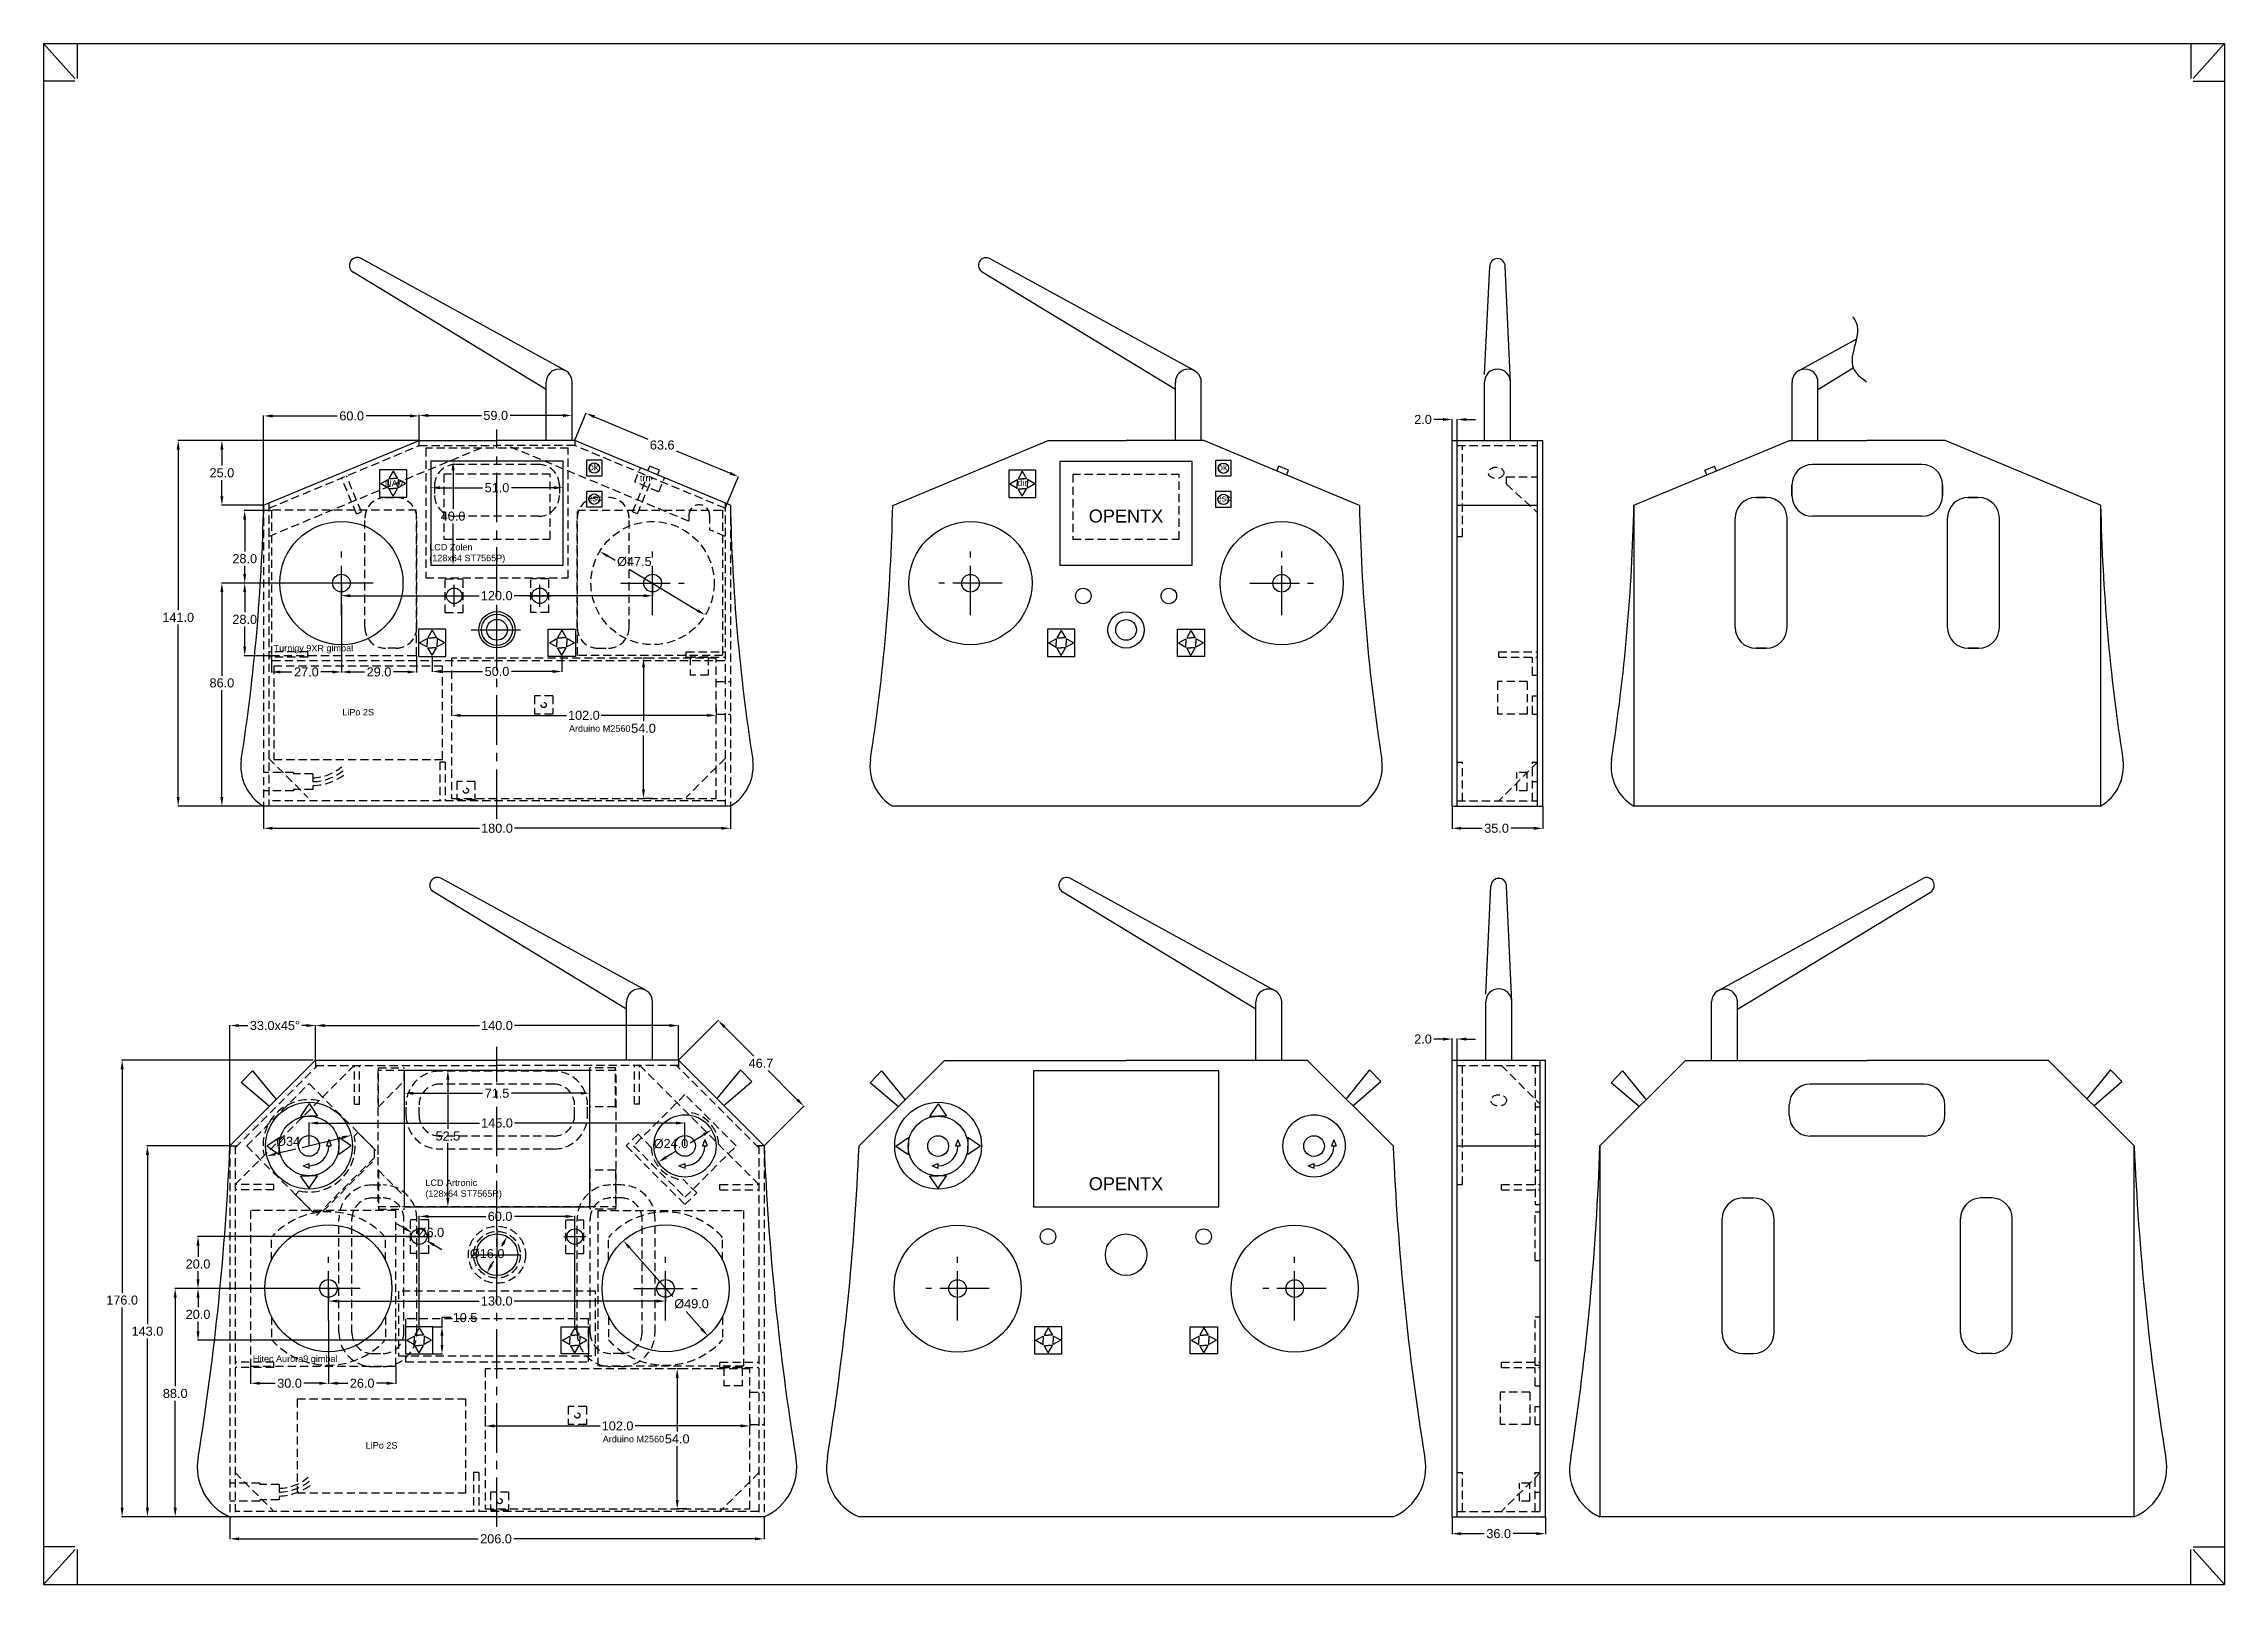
# Model space of a CAD drawing. Extents: x -53 to 1639, y -48 to 546.
# Drawn here: x -53 to 788, y -48 to 546 of the extents above; entities that cross this region are included whole.
import ezdxf

# ---------------------------------------------------------------- set-up
doc = ezdxf.new("R2010")
doc.units = 0
doc.linetypes.add('AXES2', pattern=[28.575, 19.05, -3.175, 3.175, -3.175])
doc.linetypes.add('CACHE2', pattern=[4.7625, 3.175, -1.5875])
for name, color, linetype in [('ARETES_CACHÉES', 3, 'CACHE2'), ('AXES', 1, 'AXES2'), ('COMMENTAIRES', 7, 'CONTINUOUS'), ('CONTOURS_EXTERIEURS', 7, 'CONTINUOUS'), ('DIALOGUE', 3, 'CONTINUOUS'), ('DIMENSION', 5, 'CONTINUOUS'), ('HIRONDELLES', 7, 'CONTINUOUS')]:
    doc.layers.add(name, color=color, linetype=linetype)
doc.styles.get("Standard").update_dxf_attribs({"font": 'arial.ttf'})
doc.dimstyles.get("Standard").update_dxf_attribs({"dimtxt": 3.5, "dimasz": 3.5, "dimexe": 0.18, "dimexo": 0.0625, "dimgap": 1, "dimtad": 0, "dimtih": 1, "dimtoh": 1, "dimdec": 1, "dimzin": 0, "dimtxsty": 'STANDARD', "dimcen": 5, "dimazin": 3, "dimtfac": 1, "dimtdec": 4, "dimtofl": 0, "dimtmove": 0, "dimatfit": 3, "dimtolj": 1, "dimtzin": 0})

msp = doc.modelspace()

# ---------------------------------------------------------------- texts
at = {"layer": 'COMMENTAIRES', "color": 1, "char_height": 2.5, "attachment_point": 1}
for s, insert, width in [('ok', (400.3144, 383.756534), 9.047619), ('dir', (322.947874, 377.80793), 9.047619), ('esc', (399.820306, 371.803932), 9.047619), ('{\\fArial|b0|i0|c0|p34;Hitec Aurora9 gimbal}', (28.158377, 40.066719), 152.176514), ('{\\fArial|b0|i0|c0|p34;Arduino M2560}', (163.070507, 9.085568), 34.754781)]:
    msp.add_mtext(s, dxfattribs=dict(at, insert=insert, width=width))
at = {"layer": 'COMMENTAIRES', "color": 0, "char_height": 5, "width": 49.486337, "attachment_point": 1}
for insert in [(350.508448, 366.192333), (350.508448, 108.79096)]:
    msp.add_mtext('{\\fArial|b0|i0|c0|p34;OPENTX}', dxfattribs=dict(at, insert=insert))
at = {"layer": 'COMMENTAIRES', "char_height": 2.5, "width": 56.071429, "attachment_point": 1}
for s, insert in [('LCD Zolen\\P(128x64 ST7565P)', (96.169169, 352.929047)), ('LCD Artronic\\P(128x64 ST7565R)', (94.677096, 107.901786))]:
    msp.add_mtext(s, dxfattribs=dict(at, insert=insert))
at = {"layer": 'DIALOGUE', "color": 1, "char_height": 2.5, "attachment_point": 1}
for s, insert, width in [('ok', (157.707555, 383.819034), 9.047619), ('trn', (177.428606, 379.561883), 9.047619), ('NAV', (79.105441, 377.510049), 9.047619), ('esc', (157.20059, 371.866432), 9.047619), ('{\\fArial|b0|i0|c0|p34;Turnigy 9XR gimbal}', (36.158377, 314.002732), 152.176514), ('{\\fArial|b0|i0|c0|p34;Arduino M2560}', (150.070507, 283.02158), 34.754781)]:
    msp.add_mtext(s, dxfattribs=dict(at, insert=insert, width=width))
at = {"layer": 'DIALOGUE', "color": 5, "char_height": 2.5, "width": 56.25, "attachment_point": 1}
for insert in [(62.640833, 289.32711), (71.667619, 6.641515)]:
    msp.add_mtext('{\\fArial|b0|i0|c0|p34;LiPo 2S}', dxfattribs=dict(at, insert=insert))

# ---------------------------------------------------------------- blocks, each defined once
blk = doc.blocks.new('*D4')
at = {"layer": 'DIMENSION', "color": 0}
for p, q in [((19.299107, -22.297609), (19.299107, -30.813305)), ((225.299107, -22.160003), (225.299107, -30.813305)), ((22.799107, -30.633305), (114.98795, -30.633305)), ((221.799107, -30.633305), (128.83195, -30.633305))]:
    blk.add_line(p, q, dxfattribs=at)
for points in [[(22.799107, -30.049972), (22.799107, -31.216638), (19.299107, -30.633305)], [(221.799107, -31.216638), (221.799107, -30.049972), (225.299107, -30.633305)]]:
    blk.add_solid(points, dxfattribs=at)
at = {"layer": 'DIMENSION', "color": 0, "insert": (121.90995, -30.633305), "char_height": 3.5, "attachment_point": 5}
blk.add_mtext('\\A1;206.0', dxfattribs=at)
blk = doc.blocks.new('*D7')
at = {"layer": 'DIMENSION', "color": 0}
for p, q in [((51.378743, 153.902497), (-22.44931, 153.902497)), ((-22.26931, 150.402497), (-22.26931, 64.189247)), ((-22.26931, -18.597503), (-22.26931, 58.615747)), ((19.236607, -22.097503), (-22.44931, -22.097503))]:
    blk.add_line(p, q, dxfattribs=at)
for points in [[(-21.685977, 150.402497), (-22.852643, 150.402497), (-22.26931, 153.902497)], [(-22.852643, -18.597503), (-21.685977, -18.597503), (-22.26931, -22.097503)]]:
    blk.add_solid(points, dxfattribs=at)
at = {"layer": 'DIMENSION', "color": 0, "insert": (-22.26931, 61.402497), "char_height": 3.5, "attachment_point": 5}
blk.add_mtext('\\A1;176.0', dxfattribs=at)
blk = doc.blocks.new('*D6')
at = {"layer": 'DIMENSION', "color": 0}
for p, q in [((490.61942, -22.160003), (490.61942, -28.813305)), ((526.61942, -22.160003), (526.61942, -28.813305)), ((494.11942, -28.633305), (503.0572, -28.633305)), ((523.11942, -28.633305), (514.1222, -28.633305))]:
    blk.add_line(p, q, dxfattribs=at)
for points in [[(494.11942, -28.049972), (494.11942, -29.216638), (490.61942, -28.633305)], [(523.11942, -29.216638), (523.11942, -28.049972), (526.61942, -28.633305)]]:
    blk.add_solid(points, dxfattribs=at)
at = {"layer": 'DIMENSION', "color": 0, "insert": (508.5897, -28.633305), "char_height": 3.5, "attachment_point": 5}
blk.add_mtext('\\A1;36.0', dxfattribs=at)
blk = doc.blocks.new('*D23')
at = {"layer": 'DIMENSION', "color": 0}
for p, q in [((57.236607, 65.902497), (-1.976094, 65.902497)), ((-1.796094, 62.402497), (-1.796094, 28.189247)), ((-1.796094, -18.597503), (-1.796094, 22.615747)), ((19.294728, -22.097503), (-1.976094, -22.097503))]:
    blk.add_line(p, q, dxfattribs=at)
for points in [[(-1.212761, 62.402497), (-2.379427, 62.402497), (-1.796094, 65.902497)], [(-2.379427, -18.597503), (-1.212761, -18.597503), (-1.796094, -22.097503)]]:
    blk.add_solid(points, dxfattribs=at)
at = {"layer": 'DIMENSION', "color": 0, "insert": (-1.796094, 25.402497), "char_height": 3.5, "attachment_point": 5}
blk.add_mtext('\\A1;88.0', dxfattribs=at)
blk = doc.blocks.new('*D29')
at = {"layer": 'DIMENSION', "color": 0}
for p, q in [((49.808745, 120.983811), (49.808745, 129.852459)), ((53.308745, 129.672459), (115.571357, 129.672459)), ((191.28947, 129.672459), (129.026857, 129.672459)), ((194.78947, 120.920364), (194.78947, 129.852459))]:
    blk.add_line(p, q, dxfattribs=at)
for points in [[(53.308745, 130.255792), (53.308745, 129.089126), (49.808745, 129.672459)], [(191.28947, 129.089126), (191.28947, 130.255792), (194.78947, 129.672459)]]:
    blk.add_solid(points, dxfattribs=at)
at = {"layer": 'DIMENSION', "color": 0, "insert": (122.299107, 129.672459), "char_height": 3.5, "attachment_point": 5}
blk.add_mtext('\\A1;145.0', dxfattribs=at)
blk = doc.blocks.new('*D33')
at = {"layer": 'DIMENSION', "color": 0}
for p, q in [((92.281576, 50.964997), (92.281576, 93.852994)), ((95.781576, 93.672994), (117.949118, 93.672994)), ((148.816638, 93.672994), (129.038618, 93.672994)), ((152.316638, 50.964997), (152.316638, 93.852994))]:
    blk.add_line(p, q, dxfattribs=at)
for points in [[(95.781576, 94.256327), (95.781576, 93.08966), (92.281576, 93.672994)], [(148.816638, 93.08966), (148.816638, 94.256327), (152.316638, 93.672994)]]:
    blk.add_solid(points, dxfattribs=at)
at = {"layer": 'DIMENSION', "color": 0, "insert": (123.493868, 93.672994), "char_height": 3.5, "attachment_point": 5}
blk.add_mtext('\\A1;60.0', dxfattribs=at)
blk = doc.blocks.new('*D39')
at = {"layer": 'DIMENSION', "color": 0}
for p, q in [((57.299107, 65.839997), (57.299107, 60.852876)), ((60.799107, 61.032876), (115.464851, 61.032876)), ((183.799107, 61.032876), (128.920351, 61.032876)), ((187.299107, 65.839997), (187.299107, 60.852876))]:
    blk.add_line(p, q, dxfattribs=at)
for points in [[(60.799107, 61.616209), (60.799107, 60.449542), (57.299107, 61.032876)], [(183.799107, 60.449542), (183.799107, 61.616209), (187.299107, 61.032876)]]:
    blk.add_solid(points, dxfattribs=at)
at = {"layer": 'DIMENSION', "color": 0, "insert": (122.192601, 61.032876), "char_height": 3.5, "attachment_point": 5}
blk.add_mtext('\\A1;130.0', dxfattribs=at)
blk = doc.blocks.new('*D59')
at = {"layer": 'DIMENSION', "color": 0}
for p, q in [((92.219076, 85.887981), (6.82697, 85.887981)), ((7.00697, 82.387981), (7.00697, 78.089896)), ((7.00697, 69.402497), (7.00697, 72.516396)), ((57.236607, 65.902497), (6.82697, 65.902497))]:
    blk.add_line(p, q, dxfattribs=at)
for points in [[(7.590304, 82.387981), (6.423637, 82.387981), (7.00697, 85.887981)], [(6.423637, 69.402497), (7.590304, 69.402497), (7.00697, 65.902497)]]:
    blk.add_solid(points, dxfattribs=at)
at = {"layer": 'DIMENSION', "color": 0, "insert": (7.00697, 75.303146), "char_height": 3.5, "attachment_point": 5}
blk.add_mtext('\\A1;20.0', dxfattribs=at)
blk = doc.blocks.new('*D63')
at = {"layer": 'DIMENSION', "color": 0}
for p, q in [((487.11942, 162.034685), (483.61942, 162.034685)), ((490.61942, 153.964997), (490.61942, 162.214685)), ((492.61942, 153.964997), (492.61942, 162.214685)), ((496.11942, 162.034685), (499.61942, 162.034685))]:
    blk.add_line(p, q, dxfattribs=at)
for points in [[(487.11942, 161.451351), (487.11942, 162.618018), (490.61942, 162.034685)], [(496.11942, 162.618018), (496.11942, 161.451351), (492.61942, 162.034685)]]:
    blk.add_solid(points, dxfattribs=at)
at = {"layer": 'DIMENSION', "color": 0, "insert": (479.41342, 162.034685), "char_height": 3.5, "attachment_point": 5}
blk.add_mtext('\\A1;2.0', dxfattribs=at)
blk = doc.blocks.new('*D67')
at = {"layer": 'DIMENSION', "color": 0}
for p, q in [((57.236607, 65.902497), (6.82697, 65.902497)), ((7.00697, 62.402497), (7.00697, 58.689247)), ((7.00697, 49.402497), (7.00697, 53.115747)), ((87.236607, 45.902497), (6.82697, 45.902497))]:
    blk.add_line(p, q, dxfattribs=at)
for points in [[(7.590304, 62.402497), (6.423637, 62.402497), (7.00697, 65.902497)], [(6.423637, 49.402497), (7.590304, 49.402497), (7.00697, 45.902497)]]:
    blk.add_solid(points, dxfattribs=at)
at = {"layer": 'DIMENSION', "color": 0, "insert": (7.00697, 55.902497), "char_height": 3.5, "attachment_point": 5}
blk.add_mtext('\\A1;20.0', dxfattribs=at)
blk = doc.blocks.new('*D74')
at = {"layer": 'DIMENSION', "color": 0}
for p, q in [((44.685688, 119.65776), (36.944243, 117.748409)), ((47.16007, 120.268042), (62.673246, 124.094214))]:
    blk.add_line(p, q, dxfattribs=at)
for points in [[(36.804556, 118.31477), (37.083931, 117.182047), (33.546075, 116.910284)], [(62.812934, 123.527853), (62.533559, 124.660576), (66.071414, 124.932339)]]:
    blk.add_solid(points, dxfattribs=at)
at = {"layer": 'DIMENSION', "color": 0, "insert": (41.75882, 122.54076), "char_height": 3.5, "attachment_point": 5}
blk.add_mtext('\\A1;{\\Q0;%%C}{\\Q0}34', dxfattribs=at)
blk = doc.blocks.new('*D76')
at = {"layer": 'DIMENSION', "color": 0}
for p, q in [((97.594076, 51.152497), (101.256492, 51.152497)), ((104.576492, 54.652497), (101.076492, 54.652497)), ((101.076492, 54.652497), (101.076492, 51.152497)), ((101.076492, 47.652497), (101.076492, 44.152497)), ((97.594076, 40.652497), (101.256492, 40.652497))]:
    blk.add_line(p, q, dxfattribs=at)
for points in [[(101.659825, 47.652497), (100.493159, 47.652497), (101.076492, 51.152497)], [(100.493159, 44.152497), (101.659825, 44.152497), (101.076492, 40.652497)]]:
    blk.add_solid(points, dxfattribs=at)
at = {"layer": 'DIMENSION', "color": 0, "insert": (109.965492, 54.652497), "char_height": 3.5, "attachment_point": 5}
blk.add_mtext('\\A1;10.5', dxfattribs=at)
blk = doc.blocks.new('*D80')
at = {"layer": 'DIMENSION', "color": 0}
for p, q in [((19.299107, 120.964997), (19.299107, 167.437939)), ((22.799107, 167.257939), (26.260851, 167.257939)), ((48.799107, 167.257939), (47.062851, 167.257939)), ((52.299107, 153.964997), (52.299107, 167.437939))]:
    blk.add_line(p, q, dxfattribs=at)
for points in [[(22.799107, 167.841272), (22.799107, 166.674606), (19.299107, 167.257939)], [(48.799107, 166.674606), (48.799107, 167.841272), (52.299107, 167.257939)]]:
    blk.add_solid(points, dxfattribs=at)
at = {"layer": 'DIMENSION', "color": 0, "insert": (36.661851, 167.257939), "char_height": 3.5, "attachment_point": 5}
blk.add_mtext('\\A1;33.0x45°', dxfattribs=at)
blk = doc.blocks.new('*D82')
at = {"layer": 'DIMENSION', "color": 0}
for p, q in [((117.799107, 16.717732), (117.799107, 12.722497)), ((121.299107, 12.902497), (162.071357, 12.902497)), ((216.299107, 12.902497), (175.526857, 12.902497)), ((219.799107, 15.737813), (219.799107, 12.722497))]:
    blk.add_line(p, q, dxfattribs=at)
for points in [[(121.299107, 13.48583), (121.299107, 12.319164), (117.799107, 12.902497)], [(216.299107, 12.319164), (216.299107, 13.48583), (219.799107, 12.902497)]]:
    blk.add_solid(points, dxfattribs=at)
at = {"layer": 'DIMENSION', "color": 0, "insert": (168.799107, 12.902497), "char_height": 3.5, "attachment_point": 5}
blk.add_mtext('\\A1;102.0', dxfattribs=at)
blk = doc.blocks.new('*D84')
at = {"layer": 'DIMENSION', "color": 0}
for p, q in [((194.411586, 34.902497), (191.619107, 34.902497)), ((191.799107, 31.402497), (191.799107, 10.689247)), ((191.799107, -15.597503), (191.799107, 5.115747)), ((195.358842, -19.097503), (191.619107, -19.097503))]:
    blk.add_line(p, q, dxfattribs=at)
for points in [[(192.38244, 31.402497), (191.215774, 31.402497), (191.799107, 34.902497)], [(191.215774, -15.597503), (192.38244, -15.597503), (191.799107, -19.097503)]]:
    blk.add_solid(points, dxfattribs=at)
at = {"layer": 'DIMENSION', "color": 0, "insert": (191.799107, 7.902497), "char_height": 3.5, "attachment_point": 5}
blk.add_mtext('\\A1;54.0', dxfattribs=at)
blk = doc.blocks.new('*D87')
at = {"layer": 'DIMENSION', "color": 0}
for p, q in [((191.402196, 118.80657), (187.51877, 116.454811)), ((196.84443, 122.102325), (202.060169, 125.260917))]:
    blk.add_line(p, q, dxfattribs=at)
for points in [[(202.36234, 124.761948), (201.757999, 125.759887), (205.053988, 127.07394)], [(187.2166, 116.953781), (187.82094, 115.955842), (184.524951, 114.641789)]]:
    blk.add_solid(points, dxfattribs=at)
at = {"layer": 'DIMENSION', "color": 0, "insert": (189.40618, 121.68957), "char_height": 3.5, "attachment_point": 5}
blk.add_mtext('\\A1;{\\Q0;%%c}24.0', dxfattribs=at)
blk = doc.blocks.new('*D90')
at = {"layer": 'DIMENSION', "color": 0}
for p, q in [((86.625063, 89.090146), (83.579248, 90.814389)), ((87.281576, 85.887981), (97.281576, 85.887981)), ((92.281576, 80.887981), (92.281576, 90.887981)), ((97.938089, 82.685816), (100.983904, 80.961574))]:
    blk.add_line(p, q, dxfattribs=at)
for points in [[(86.337689, 88.582511), (86.912437, 89.597782), (89.670878, 87.365904)], [(98.225463, 83.193452), (97.650715, 82.178181), (94.892274, 84.410059)]]:
    blk.add_solid(points, dxfattribs=at)
at = {"layer": 'DIMENSION', "color": 0, "insert": (96.616517, 87.455874), "char_height": 3.5, "attachment_point": 5}
blk.add_mtext('\\A1;{\\Q0;%%c}6.0', dxfattribs=at)
blk = doc.blocks.new('*D92')
at = {"layer": 'DIMENSION', "color": 0}
for p, q in [((86.549107, 141.02294), (86.549107, 141.32044)), ((90.049107, 141.14044), (116.759607, 141.14044)), ((154.549107, 141.14044), (127.838607, 141.14044)), ((158.049107, 141.20294), (158.049107, 141.32044))]:
    blk.add_line(p, q, dxfattribs=at)
for points in [[(90.049107, 141.723773), (90.049107, 140.557106), (86.549107, 141.14044)], [(154.549107, 140.557106), (154.549107, 141.723773), (158.049107, 141.14044)]]:
    blk.add_solid(points, dxfattribs=at)
at = {"layer": 'DIMENSION', "color": 0, "insert": (122.299107, 141.14044), "char_height": 3.5, "attachment_point": 5}
blk.add_mtext('\\A1;71.5', dxfattribs=at)
blk = doc.blocks.new('*D94')
at = {"layer": 'DIMENSION', "color": 0}
for p, q in [((103.291583, 149.902497), (103.174083, 149.902497)), ((103.354083, 146.402497), (103.354083, 127.433492)), ((103.354083, 100.902497), (103.354083, 121.859992)), ((103.291583, 97.402497), (103.174083, 97.402497))]:
    blk.add_line(p, q, dxfattribs=at)
for points in [[(103.937416, 146.402497), (102.77075, 146.402497), (103.354083, 149.902497)], [(102.77075, 100.902497), (103.937416, 100.902497), (103.354083, 97.402497)]]:
    blk.add_solid(points, dxfattribs=at)
at = {"layer": 'DIMENSION', "color": 0, "insert": (103.354083, 124.646742), "char_height": 3.5, "attachment_point": 5}
blk.add_mtext('\\A1;52.5', dxfattribs=at)
blk = doc.blocks.new('*D96')
at = {"layer": 'DIMENSION', "color": 0}
for p, q in [((120.898248, 76.385611), (120.110623, 74.970508)), ((124.107513, 82.151611), (124.487591, 82.834486))]:
    blk.add_line(p, q, dxfattribs=at)
for points in [[(124.997293, 82.550794), (123.977889, 83.118178), (126.189745, 85.8927)], [(119.600921, 75.2542), (120.620326, 74.686815), (118.408469, 71.912294)]]:
    blk.add_solid(points, dxfattribs=at)
at = {"layer": 'DIMENSION', "color": 0, "insert": (118.497274, 79.268611), "char_height": 3.5, "attachment_point": 5}
blk.add_mtext('\\A1;{\\Q0;%%c}16.0', dxfattribs=at)
blk = doc.blocks.new('*D98')
at = {"layer": 'DIMENSION', "color": 0}
for p, q in [((192.343301, 153.946691), (207.723829, 169.327218)), ((210.071423, 166.725065), (221.309799, 155.486689)), ((238.121676, 138.674813), (226.883299, 149.913189)), ((225.343301, 120.946691), (240.723829, 136.327218))]:
    blk.add_line(p, q, dxfattribs=at)
for points in [[(210.483902, 167.137544), (209.658944, 166.312586), (207.596549, 169.199939)], [(237.709197, 138.262334), (238.534155, 139.087292), (240.596549, 136.199939)]]:
    blk.add_solid(points, dxfattribs=at)
at = {"layer": 'DIMENSION', "color": 0, "insert": (224.096549, 152.699939), "char_height": 3.5, "attachment_point": 5}
blk.add_mtext('\\A1;46.7', dxfattribs=at)
blk = doc.blocks.new('*D162')
at = {"layer": 'DIMENSION', "color": 0}
for p, q in [((57.299107, 53.496247), (57.299107, 29.162539)), ((83.299107, 35.902497), (83.299107, 29.162539)), ((60.799107, 29.342539), (64.735107, 29.342539)), ((79.799107, 29.342539), (75.863107, 29.342539))]:
    blk.add_line(p, q, dxfattribs=at)
for points in [[(60.799107, 29.925872), (60.799107, 28.759206), (57.299107, 29.342539)], [(79.799107, 28.759206), (79.799107, 29.925872), (83.299107, 29.342539)]]:
    blk.add_solid(points, dxfattribs=at)
at = {"layer": 'DIMENSION', "color": 0, "insert": (70.299107, 29.342539), "char_height": 3.5, "attachment_point": 5}
blk.add_mtext('\\A1;26.0', dxfattribs=at)
blk = doc.blocks.new('*D168')
at = {"layer": 'DIMENSION', "color": 0}
for p, q in [((91.378743, 392.838509), (-0.824241, 392.838509)), ((-0.644241, 389.338509), (-0.644241, 327.389983)), ((-0.644241, 255.338509), (-0.644241, 321.816483)), ((32.236607, 251.838509), (-0.824241, 251.838509))]:
    blk.add_line(p, q, dxfattribs=at)
for points in [[(-0.060908, 389.338509), (-1.227575, 389.338509), (-0.644241, 392.838509)], [(-1.227575, 255.338509), (-0.060908, 255.338509), (-0.644241, 251.838509)]]:
    blk.add_solid(points, dxfattribs=at)
at = {"layer": 'DIMENSION', "color": 0, "insert": (-0.644241, 324.603233), "char_height": 3.5, "attachment_point": 5}
blk.add_mtext('\\A1;141.0', dxfattribs=at)
blk = doc.blocks.new('*D169')
at = {"layer": 'DIMENSION', "color": 0}
for p, q in [((32.299107, 251.638404), (32.299107, 243.122708)), ((212.299107, 251.776009), (212.299107, 243.122708)), ((35.799107, 243.302708), (115.571357, 243.302708)), ((208.799107, 243.302708), (129.026857, 243.302708))]:
    blk.add_line(p, q, dxfattribs=at)
for points in [[(35.799107, 243.886041), (35.799107, 242.719374), (32.299107, 243.302708)], [(208.799107, 242.719374), (208.799107, 243.886041), (212.299107, 243.302708)]]:
    blk.add_solid(points, dxfattribs=at)
at = {"layer": 'DIMENSION', "color": 0, "insert": (122.299107, 243.302708), "char_height": 3.5, "attachment_point": 5}
blk.add_mtext('\\A1;180.0', dxfattribs=at)
blk = doc.blocks.new('*D170')
at = {"layer": 'DIMENSION', "color": 0}
for p, q in [((62.236607, 337.838509), (16.023906, 337.838509)), ((16.203906, 334.338509), (16.203906, 302.125259)), ((16.203906, 255.338509), (16.203906, 296.551759)), ((27.294728, 251.838509), (16.023906, 251.838509))]:
    blk.add_line(p, q, dxfattribs=at)
for points in [[(16.787239, 334.338509), (15.620573, 334.338509), (16.203906, 337.838509)], [(15.620573, 255.338509), (16.787239, 255.338509), (16.203906, 251.838509)]]:
    blk.add_solid(points, dxfattribs=at)
at = {"layer": 'DIMENSION', "color": 0, "insert": (16.203906, 299.338509), "char_height": 3.5, "attachment_point": 5}
blk.add_mtext('\\A1;86.0', dxfattribs=at)
blk = doc.blocks.new('*D173')
at = {"layer": 'DIMENSION', "color": 0}
for p, q in [((62.299107, 337.776009), (62.299107, 332.788888)), ((182.299107, 337.776009), (182.299107, 332.788888)), ((65.799107, 332.968888), (115.464851, 332.968888)), ((178.799107, 332.968888), (128.920351, 332.968888))]:
    blk.add_line(p, q, dxfattribs=at)
for points in [[(65.799107, 333.552222), (65.799107, 332.385555), (62.299107, 332.968888)], [(178.799107, 332.385555), (178.799107, 333.552222), (182.299107, 332.968888)]]:
    blk.add_solid(points, dxfattribs=at)
at = {"layer": 'DIMENSION', "color": 0, "insert": (122.192601, 332.968888), "char_height": 3.5, "attachment_point": 5}
blk.add_mtext('\\A1;120.0', dxfattribs=at)
blk = doc.blocks.new('*D174')
at = {"layer": 'DIMENSION', "color": 0}
for p, q in [((35.236607, 365.838509), (24.82697, 365.838509)), ((25.00697, 362.338509), (25.00697, 350.025908)), ((62.236607, 337.838509), (24.82697, 337.838509)), ((25.00697, 341.338509), (25.00697, 344.452408))]:
    blk.add_line(p, q, dxfattribs=at)
for points in [[(25.590304, 362.338509), (24.423637, 362.338509), (25.00697, 365.838509)], [(24.423637, 341.338509), (25.590304, 341.338509), (25.00697, 337.838509)]]:
    blk.add_solid(points, dxfattribs=at)
at = {"layer": 'DIMENSION', "color": 0, "insert": (25.00697, 347.239158), "char_height": 3.5, "attachment_point": 5}
blk.add_mtext('\\A1;28.0', dxfattribs=at)
blk = doc.blocks.new('*D176')
at = {"layer": 'DIMENSION', "color": 0}
for p, q in [((62.236607, 337.838509), (24.82697, 337.838509)), ((25.00697, 334.338509), (25.00697, 326.625259)), ((25.00697, 313.338509), (25.00697, 321.051759)), ((35.236607, 309.838509), (24.82697, 309.838509))]:
    blk.add_line(p, q, dxfattribs=at)
for points in [[(25.590304, 334.338509), (24.423637, 334.338509), (25.00697, 337.838509)], [(24.423637, 313.338509), (25.590304, 313.338509), (25.00697, 309.838509)]]:
    blk.add_solid(points, dxfattribs=at)
at = {"layer": 'DIMENSION', "color": 0, "insert": (25.00697, 323.838509), "char_height": 3.5, "attachment_point": 5}
blk.add_mtext('\\A1;28.0', dxfattribs=at)
blk = doc.blocks.new('*D179')
at = {"layer": 'DIMENSION', "color": 0}
for p, q in [((32.299107, 367.901009), (32.299107, 402.462805)), ((35.799107, 402.282805), (60.701234, 402.282805)), ((88.799107, 402.282805), (71.790734, 402.282805)), ((92.299107, 392.901009), (92.299107, 402.462805))]:
    blk.add_line(p, q, dxfattribs=at)
for points in [[(35.799107, 402.866138), (35.799107, 401.699471), (32.299107, 402.282805)], [(88.799107, 401.699471), (88.799107, 402.866138), (92.299107, 402.282805)]]:
    blk.add_solid(points, dxfattribs=at)
at = {"layer": 'DIMENSION', "color": 0, "insert": (66.245984, 402.282805), "char_height": 3.5, "attachment_point": 5}
blk.add_mtext('\\A1;60.0', dxfattribs=at)
blk = doc.blocks.new('*D180')
at = {"layer": 'DIMENSION', "color": 0}
for p, q in [((104.799107, 290.653745), (104.799107, 286.658509)), ((108.299107, 286.838509), (149.071357, 286.838509)), ((203.299107, 286.838509), (162.526857, 286.838509)), ((206.799107, 289.673826), (206.799107, 286.658509))]:
    blk.add_line(p, q, dxfattribs=at)
for points in [[(108.299107, 287.421843), (108.299107, 286.255176), (104.799107, 286.838509)], [(203.299107, 286.255176), (203.299107, 287.421843), (206.799107, 286.838509)]]:
    blk.add_solid(points, dxfattribs=at)
at = {"layer": 'DIMENSION', "color": 0, "insert": (155.799107, 286.838509), "char_height": 3.5, "attachment_point": 5}
blk.add_mtext('\\A1;102.0', dxfattribs=at)
blk = doc.blocks.new('*D181')
at = {"layer": 'DIMENSION', "color": 0}
for p, q in [((181.411586, 308.838509), (178.619107, 308.838509)), ((178.799107, 305.338509), (178.799107, 284.625259)), ((178.799107, 258.338509), (178.799107, 279.051759)), ((182.358842, 254.838509), (178.619107, 254.838509))]:
    blk.add_line(p, q, dxfattribs=at)
for points in [[(179.38244, 305.338509), (178.215774, 305.338509), (178.799107, 308.838509)], [(178.215774, 258.338509), (179.38244, 258.338509), (178.799107, 254.838509)]]:
    blk.add_solid(points, dxfattribs=at)
at = {"layer": 'DIMENSION', "color": 0, "insert": (178.799107, 281.838509), "char_height": 3.5, "attachment_point": 5}
blk.add_mtext('\\A1;54.0', dxfattribs=at)
blk = doc.blocks.new('*D189')
at = {"layer": 'DIMENSION', "color": 0}
for p, q in [((167.814357, 346.522809), (164.985878, 348.230822)), ((173.275313, 343.225142), (199.612336, 327.321197))]:
    blk.add_line(p, q, dxfattribs=at)
for points in [[(165.287417, 348.730173), (164.684338, 347.731471), (161.98977, 350.040059)], [(199.310797, 326.821846), (199.913876, 327.820548), (202.608444, 325.51196)]]:
    blk.add_solid(points, dxfattribs=at)
at = {"layer": 'DIMENSION', "color": 0, "insert": (175.271857, 346.108142), "char_height": 3.5, "attachment_point": 5}
blk.add_mtext('\\A1;{\\Q0;%%c}47.5', dxfattribs=at)
blk = doc.blocks.new('*D190')
at = {"layer": 'DIMENSION', "color": 0}
for p, q in [((62.299107, 306.38695), (62.299107, 303.390218)), ((65.799107, 303.570218), (71.235107, 303.570218)), ((87.799107, 303.570218), (82.363107, 303.570218)), ((91.299107, 309.838509), (91.299107, 303.390218))]:
    blk.add_line(p, q, dxfattribs=at)
for points in [[(65.799107, 304.153552), (65.799107, 302.986885), (62.299107, 303.570218)], [(87.799107, 302.986885), (87.799107, 304.153552), (91.299107, 303.570218)]]:
    blk.add_solid(points, dxfattribs=at)
at = {"layer": 'DIMENSION', "color": 0, "insert": (76.799107, 303.570218), "char_height": 3.5, "attachment_point": 5}
blk.add_mtext('\\A1;29.0', dxfattribs=at)
blk = doc.blocks.new('*D195')
at = {"layer": 'DIMENSION', "color": 0}
for p, q in [((62.299107, 329.546623), (62.299107, 303.390218)), ((35.299107, 309.838509), (35.299107, 303.390218)), ((38.799107, 303.570218), (43.235107, 303.570218)), ((58.799107, 303.570218), (54.363107, 303.570218))]:
    blk.add_line(p, q, dxfattribs=at)
for points in [[(38.799107, 304.153552), (38.799107, 302.986885), (35.299107, 303.570218)], [(58.799107, 302.986885), (58.799107, 304.153552), (62.299107, 303.570218)]]:
    blk.add_solid(points, dxfattribs=at)
at = {"layer": 'DIMENSION', "color": 0, "insert": (48.799107, 303.570218), "char_height": 3.5, "attachment_point": 5}
blk.add_mtext('\\A1;27.0', dxfattribs=at)
blk = doc.blocks.new('*D198')
at = {"layer": 'DIMENSION', "color": 0}
for p, q in [((97.281576, 309.526009), (97.281576, 303.583953)), ((100.781576, 303.763953), (116.764857, 303.763953)), ((143.816638, 303.763953), (127.833357, 303.763953)), ((147.316638, 309.526009), (147.316638, 303.583953))]:
    blk.add_line(p, q, dxfattribs=at)
for points in [[(100.781576, 304.347287), (100.781576, 303.18062), (97.281576, 303.763953)], [(143.816638, 303.18062), (143.816638, 304.347287), (147.316638, 303.763953)]]:
    blk.add_solid(points, dxfattribs=at)
at = {"layer": 'DIMENSION', "color": 0, "insert": (122.299107, 303.763953), "char_height": 3.5, "attachment_point": 5}
blk.add_mtext('\\A1;50.0', dxfattribs=at)
blk = doc.blocks.new('*D200')
at = {"layer": 'DIMENSION', "color": 0}
for p, q in [((92.236607, 392.838509), (16.023906, 392.838509)), ((16.203906, 389.338509), (16.203906, 383.125259)), ((16.203906, 371.338509), (16.203906, 377.551759)), ((32.236607, 367.838509), (16.023906, 367.838509))]:
    blk.add_line(p, q, dxfattribs=at)
for points in [[(16.787239, 389.338509), (15.620573, 389.338509), (16.203906, 392.838509)], [(15.620573, 371.338509), (16.787239, 371.338509), (16.203906, 367.838509)]]:
    blk.add_solid(points, dxfattribs=at)
at = {"layer": 'DIMENSION', "color": 0, "insert": (16.203906, 380.338509), "char_height": 3.5, "attachment_point": 5}
blk.add_mtext('\\A1;25.0', dxfattribs=at)
blk = doc.blocks.new('*D202')
at = {"layer": 'DIMENSION', "color": 0}
for p, q in [((190.087494, 62.822158), (173.362126, 81.673611)), ((195.203198, 57.056158), (201.236088, 50.256383))]:
    blk.add_line(p, q, dxfattribs=at)
for points in [[(173.798477, 82.060749), (172.925776, 81.286473), (171.039296, 84.291713)], [(200.799738, 49.869244), (201.672439, 50.643521), (203.558918, 47.63828)]]:
    blk.add_solid(points, dxfattribs=at)
at = {"layer": 'DIMENSION', "color": 0, "insert": (197.324308, 59.939158), "char_height": 3.5, "attachment_point": 5}
blk.add_mtext('\\A1;{\\Q0;%%c}49.0', dxfattribs=at)
blk = doc.blocks.new('*D243')
at = {"layer": 'DIMENSION', "color": 0}
for p, q in [((105.293975, 384.80387), (105.176475, 384.80387)), ((105.356475, 381.30387), (105.356475, 366.418989)), ((105.356475, 348.30387), (105.356475, 360.845489)), ((105.293975, 344.80387), (105.176475, 344.80387))]:
    blk.add_line(p, q, dxfattribs=at)
for points in [[(105.939808, 381.30387), (104.773141, 381.30387), (105.356475, 384.80387)], [(104.773141, 348.30387), (105.939808, 348.30387), (105.356475, 344.80387)]]:
    blk.add_solid(points, dxfattribs=at)
at = {"layer": 'DIMENSION', "color": 0, "insert": (105.356475, 363.632239), "char_height": 3.5, "attachment_point": 5}
blk.add_mtext('\\A1;40.0', dxfattribs=at)
blk = doc.blocks.new('*D245')
at = {"layer": 'DIMENSION', "color": 0}
for p, q in [((96.799107, 374.664997), (96.799107, 374.782497)), ((100.299107, 374.602497), (116.764857, 374.602497)), ((144.299107, 374.602497), (127.833357, 374.602497)), ((147.799107, 374.664997), (147.799107, 374.782497))]:
    blk.add_line(p, q, dxfattribs=at)
for points in [[(100.299107, 375.18583), (100.299107, 374.019164), (96.799107, 374.602497)], [(144.299107, 374.019164), (144.299107, 375.18583), (147.799107, 374.602497)]]:
    blk.add_solid(points, dxfattribs=at)
at = {"layer": 'DIMENSION', "color": 0, "insert": (122.299107, 374.602497), "char_height": 3.5, "attachment_point": 5}
blk.add_mtext('\\A1;51.0', dxfattribs=at)
blk = doc.blocks.new('*D257')
at = {"layer": 'DIMENSION', "color": 0}
for p, q in [((490.61942, 251.776009), (490.61942, 243.122708)), ((525.61942, 251.776009), (525.61942, 243.122708)), ((494.11942, 243.302708), (502.236581, 243.302708)), ((522.11942, 243.302708), (513.301581, 243.302708))]:
    blk.add_line(p, q, dxfattribs=at)
for points in [[(494.11942, 243.886041), (494.11942, 242.719374), (490.61942, 243.302708)], [(522.11942, 242.719374), (522.11942, 243.886041), (525.61942, 243.302708)]]:
    blk.add_solid(points, dxfattribs=at)
at = {"layer": 'DIMENSION', "color": 0, "insert": (507.769081, 243.302708), "char_height": 3.5, "attachment_point": 5}
blk.add_mtext('\\A1;35.0', dxfattribs=at)
blk = doc.blocks.new('*D258')
at = {"layer": 'DIMENSION', "color": 0}
for p, q in [((487.11942, 400.908197), (483.61942, 400.908197)), ((490.61942, 392.838509), (490.61942, 401.088197)), ((492.61942, 392.838509), (492.61942, 401.088197)), ((496.11942, 400.908197), (499.61942, 400.908197))]:
    blk.add_line(p, q, dxfattribs=at)
for points in [[(487.11942, 400.324864), (487.11942, 401.49153), (490.61942, 400.908197)], [(496.11942, 401.49153), (496.11942, 400.324864), (492.61942, 400.908197)]]:
    blk.add_solid(points, dxfattribs=at)
at = {"layer": 'DIMENSION', "color": 0, "insert": (479.41342, 400.908197), "char_height": 3.5, "attachment_point": 5}
blk.add_mtext('\\A1;2.0', dxfattribs=at)
blk = doc.blocks.new('*D260')
at = {"layer": 'DIMENSION', "color": 0}
for p, q in [((27.299107, 35.902497), (27.299107, 29.162539)), ((30.799107, 29.342539), (36.766607, 29.342539)), ((53.799107, 29.342539), (47.831607, 29.342539)), ((57.299107, 31.847216), (57.299107, 29.162539))]:
    blk.add_line(p, q, dxfattribs=at)
for points in [[(30.799107, 29.925872), (30.799107, 28.759206), (27.299107, 29.342539)], [(53.799107, 28.759206), (53.799107, 29.925872), (57.299107, 29.342539)]]:
    blk.add_solid(points, dxfattribs=at)
at = {"layer": 'DIMENSION', "color": 0, "insert": (42.299107, 29.342539), "char_height": 3.5, "attachment_point": 5}
blk.add_mtext('\\A1;30.0', dxfattribs=at)
blk = doc.blocks.new('*D263')
at = {"layer": 'DIMENSION', "color": 0}
for p, q in [((19.236607, 120.902497), (-12.694899, 120.902497)), ((-12.514899, 117.402497), (-12.514899, 52.189247)), ((-12.514899, -18.597503), (-12.514899, 46.615747)), ((19.236607, -22.097503), (-12.694899, -22.097503))]:
    blk.add_line(p, q, dxfattribs=at)
for points in [[(-11.931566, 117.402497), (-13.098232, 117.402497), (-12.514899, 120.902497)], [(-13.098232, -18.597503), (-11.931566, -18.597503), (-12.514899, -22.097503)]]:
    blk.add_solid(points, dxfattribs=at)
at = {"layer": 'DIMENSION', "color": 0, "insert": (-12.514899, 49.402497), "char_height": 3.5, "attachment_point": 5}
blk.add_mtext('\\A1;143.0', dxfattribs=at)
blk = doc.blocks.new('*D282')
at = {"layer": 'DIMENSION', "color": 0}
for p, q in [((152.323146, 392.896202), (156.723487, 403.45702)), ((159.885025, 401.944712), (180.458151, 393.372576)), ((212.134777, 380.173982), (191.561651, 388.746118)), ((210.323146, 366.726066), (215.434777, 378.993982))]:
    blk.add_line(p, q, dxfattribs=at)
for points in [[(160.109384, 402.483174), (159.660666, 401.406251), (156.654256, 403.290866)], [(211.910418, 379.635521), (212.359136, 380.712444), (215.365547, 378.827828)]]:
    blk.add_solid(points, dxfattribs=at)
at = {"layer": 'DIMENSION', "color": 0, "insert": (186.009901, 391.059347), "char_height": 3.5, "attachment_point": 5}
blk.add_mtext('\\A1;63.6', dxfattribs=at)
blk = doc.blocks.new('*D283')
at = {"layer": 'DIMENSION', "color": 0}
for p, q in [((92.299107, 392.963509), (92.299107, 402.642805)), ((95.799107, 402.462805), (116.264857, 402.462805)), ((147.799107, 402.462805), (127.333357, 402.462805)), ((151.299107, 392.901009), (151.299107, 402.642805))]:
    blk.add_line(p, q, dxfattribs=at)
for points in [[(95.799107, 403.046138), (95.799107, 401.879471), (92.299107, 402.462805)], [(147.799107, 401.879471), (147.799107, 403.046138), (151.299107, 402.462805)]]:
    blk.add_solid(points, dxfattribs=at)
at = {"layer": 'DIMENSION', "color": 0, "insert": (121.799107, 402.462805), "char_height": 3.5, "attachment_point": 5}
blk.add_mtext('\\A1;59.0', dxfattribs=at)
blk = doc.blocks.new('*D299')
at = {"layer": 'DIMENSION', "color": 0}
for p, q in [((52.299107, 154.027497), (52.299107, 167.437939)), ((55.799107, 167.257939), (115.571357, 167.257939)), ((188.799107, 167.257939), (129.026857, 167.257939)), ((192.299107, 153.964997), (192.299107, 167.437939))]:
    blk.add_line(p, q, dxfattribs=at)
for points in [[(55.799107, 167.841272), (55.799107, 166.674606), (52.299107, 167.257939)], [(188.799107, 166.674606), (188.799107, 167.841272), (192.299107, 167.257939)]]:
    blk.add_solid(points, dxfattribs=at)
at = {"layer": 'DIMENSION', "color": 0, "insert": (122.299107, 167.257939), "char_height": 3.5, "attachment_point": 5}
blk.add_mtext('\\A1;140.0', dxfattribs=at)

# ---------------------------------------------------------------- dimensions: what is measured, and where the dimension line sits
at = {"layer": 'DIMENSION'}
for base, p1, p2, override, picture, middle in [((92.299107, 402.282805), (32.299107, 367.838509), (92.299107, 392.838509), {"dimlfac": 1, "dimtxsty": 'STANDARD', "dimsah": 1, "dimtolj": 1}, '*D179', (66.245984, 402.282805)), ((182.299107, 332.968888), (62.299107, 337.838509), (182.299107, 337.838509), {"dimlfac": 1, "dimtxsty": 'STANDARD', "dimsah": 1, "dimtolj": 1}, '*D173', (122.192601, 332.968888)), ((147.316638, 303.763953), (97.281576, 309.588509), (147.316638, 309.588509), {"dimlfac": 1, "dimtxsty": 'STANDARD', "dimsah": 1, "dimtolj": 1}, '*D198', (122.299107, 303.763953)), ((212.299107, 243.302708), (32.299107, 251.700904), (212.299107, 251.838509), {"dimsah": 1}, '*D169', (122.299107, 243.302708)), ((525.61942, 243.302708), (490.61942, 251.838509), (525.61942, 251.838509), {"dimsah": 1}, '*D257', (507.769081, 243.302708)), ((86.549107, 141.14044), (158.049107, 141.14044), (86.549107, 140.96044), {"dimdec": 1, "dimlfac": 1, "dimtxsty": 'STANDARD', "dimsah": 1, "dimtolj": 1}, '*D92', (122.299107, 141.14044)), ((194.78947, 129.672459), (49.808745, 120.921311), (194.78947, 120.857864), {"dimlfac": 1, "dimtxsty": 'STANDARD', "dimsah": 1, "dimtolj": 1}, '*D29', (122.299107, 129.672459)), ((152.316638, 93.672994), (92.281576, 50.902497), (152.316638, 50.902497), {"dimlfac": 1, "dimtxsty": 'STANDARD', "dimsah": 1, "dimtolj": 1}, '*D33', (123.493868, 93.672994)), ((187.299107, 61.032876), (57.299107, 65.902497), (187.299107, 65.902497), {"dimlfac": 1, "dimtxsty": 'STANDARD', "dimsah": 1, "dimtolj": 1}, '*D39', (122.192601, 61.032876)), ((225.299107, -30.633305), (19.299107, -22.235109), (225.299107, -22.097503), {"dimsah": 1}, '*D4', (121.90995, -30.633305)), ((526.61942, -28.633305), (490.61942, -22.097503), (526.61942, -22.097503), {"dimsah": 1}, '*D6', (508.5897, -28.633305))]:
    dim = msp.add_linear_dim(base=base, p1=p1, p2=p2, dimstyle='STANDARD', override=override, dxfattribs=at)
    dim.commit()
    dim.dimension.update_dxf_attribs({"geometry": picture, "text_midpoint": middle, "dimtype": 160})
for base, p1, p2, override, picture, middle in [((151.299107, 402.462805), (92.299107, 392.901009), (151.299107, 392.838509), {"dimlfac": 1, "dimtxsty": 'STANDARD', "dimsah": 1, "dimtolj": 1}, '*D283', (121.799107, 402.462805)), ((490.61942, 400.908197), (492.61942, 392.776009), (490.61942, 392.776009), {"dimlfac": 1, "dimtxsty": 'STANDARD', "dimsah": 1, "dimtolj": 1}, '*D258', (479.41342, 400.908197)), ((96.799107, 374.602497), (147.799107, 374.602497), (96.799107, 374.602497), {"dimdec": 1, "dimlfac": 1, "dimtxsty": 'STANDARD', "dimsah": 1, "dimtolj": 1}, '*D245', (122.299107, 374.602497)), ((62.299107, 303.570218), (35.299107, 309.901009), (62.299107, 329.609123), {"dimlfac": 1, "dimtxsty": 'STANDARD', "dimsah": 1, "dimtolj": 1}, '*D195', (48.799107, 303.570218)), ((91.299107, 303.570218), (62.299107, 306.44945), (91.299107, 309.901009), {"dimlfac": 1, "dimtxsty": 'STANDARD', "dimsah": 1, "dimtolj": 1}, '*D190', (76.799107, 303.570218)), ((104.799107, 286.838509), (206.799107, 289.736326), (104.799107, 290.716245), {"dimlfac": 1, "dimtxsty": 'STANDARD', "dimsah": 1, "dimtolj": 1}, '*D180', (155.799107, 286.838509)), ((192.299107, 167.257939), (52.299107, 153.964997), (192.299107, 153.902497), {"dimlfac": 1, "dimtxsty": 'STANDARD', "dimsah": 1, "dimtolj": 1}, '*D299', (122.299107, 167.257939)), ((490.61942, 162.034685), (492.61942, 153.902497), (490.61942, 153.902497), {"dimlfac": 1, "dimtxsty": 'STANDARD', "dimsah": 1, "dimtolj": 1}, '*D63', (479.41342, 162.034685)), ((83.299107, 29.342539), (57.299107, 53.558747), (83.299107, 35.964997), {"dimlfac": 1, "dimtxsty": 'STANDARD', "dimsah": 1, "dimtolj": 1}, '*D162', (70.299107, 29.342539)), ((57.299107, 29.342539), (27.299107, 35.964997), (57.299107, 31.909716), {"dimlfac": 1, "dimtxsty": 'STANDARD', "dimsah": 1, "dimtolj": 1}, '*D260', (42.299107, 29.342539)), ((117.799107, 12.902497), (219.799107, 15.800313), (117.799107, 16.780232), {"dimlfac": 1, "dimtxsty": 'STANDARD', "dimsah": 1, "dimtolj": 1}, '*D82', (168.799107, 12.902497))]:
    dim = msp.add_linear_dim(base=base, p1=p1, p2=p2, dimstyle='STANDARD', override=override, dxfattribs=at)
    dim.commit()
    dim.dimension.update_dxf_attribs({"geometry": picture, "text_midpoint": middle})
for base, p1, p2, angle, override, picture, middle in [((156.654256, 403.290866), (210.299107, 366.668374), (152.299107, 392.838509), 157.380135, {"dimlfac": 1, "dimtxsty": 'STANDARD', "dimsah": 1, "dimtolj": 1}, '*D282', (186.009901, 391.059347)), ((25.00697, 337.838509), (35.299107, 309.838509), (62.299107, 337.838509), 90, {"dimlfac": 1, "dimtxsty": 'STANDARD', "dimsah": 1, "dimtolj": 1}, '*D176', (25.00697, 323.838509)), ((178.799107, 308.838509), (182.421342, 254.838509), (181.474086, 308.838509), 90, {"dimlfac": 1, "dimtxsty": 'STANDARD', "dimsah": 1, "dimtolj": 1}, '*D181', (178.799107, 281.838509)), ((240.596549, 136.199939), (192.299107, 153.902497), (225.299107, 120.902497), 315, {"dimdec": 1, "dimlfac": 1, "dimrnd": 0, "dimtxsty": 'STANDARD', "dimsah": 1, "dimtolj": 1}, '*D98', (224.096549, 152.699939)), ((7.00697, 65.902497), (87.299107, 45.902497), (57.299107, 65.902497), 90, {"dimlfac": 1, "dimtxsty": 'STANDARD', "dimsah": 1, "dimtolj": 1}, '*D67', (7.00697, 55.902497)), ((191.799107, 34.902497), (195.421342, -19.097503), (194.474086, 34.902497), 90, {"dimlfac": 1, "dimtxsty": 'STANDARD', "dimsah": 1, "dimtolj": 1}, '*D84', (191.799107, 7.902497))]:
    dim = msp.add_linear_dim(base=base, p1=p1, p2=p2, angle=angle, dimstyle='STANDARD', override=override, dxfattribs=at)
    dim.commit()
    dim.dimension.update_dxf_attribs({"geometry": picture, "text_midpoint": middle})
for base, p1, p2, override, picture, middle in [((-0.644241, 392.838509), (32.299107, 251.838509), (91.441243, 392.838509), {"dimlfac": 1, "dimtxsty": 'STANDARD', "dimsah": 1, "dimtolj": 1}, '*D168', (-0.644241, 324.603233)), ((16.203906, 392.838509), (32.299107, 367.838509), (92.299107, 392.838509), {"dimlfac": 1, "dimtxsty": 'STANDARD', "dimsah": 1, "dimtolj": 1}, '*D200', (16.203906, 380.338509)), ((105.356475, 344.80387), (105.356475, 384.80387), (105.356475, 344.80387), {"dimdec": 1, "dimlfac": 1, "dimtxsty": 'STANDARD', "dimsah": 1, "dimtolj": 1}, '*D243', (105.356475, 363.632239)), ((25.00697, 337.838509), (35.299107, 365.838509), (62.299107, 337.838509), {"dimlfac": 1, "dimtxsty": 'STANDARD', "dimsah": 1, "dimtolj": 1}, '*D174', (25.00697, 347.239158)), ((16.203906, 251.838509), (62.299107, 337.838509), (27.357228, 251.838509), {"dimlfac": 1, "dimtxsty": 'STANDARD', "dimsah": 1, "dimtolj": 1}, '*D170', (16.203906, 299.338509)), ((-22.26931, 153.902497), (19.299107, -22.097503), (51.441243, 153.902497), {"dimlfac": 1, "dimtxsty": 'STANDARD', "dimsah": 1, "dimtolj": 1}, '*D7', (-22.26931, 61.402497)), ((103.354083, 97.402497), (103.354083, 149.902497), (103.354083, 97.402497), {"dimdec": 1, "dimlfac": 1, "dimtxsty": 'STANDARD', "dimsah": 1, "dimtolj": 1}, '*D94', (103.354083, 124.646742)), ((-12.514899, -22.097503), (19.299107, 120.902497), (19.299107, -22.097503), {"dimlfac": 1, "dimtxsty": 'STANDARD', "dimsah": 1, "dimtolj": 1}, '*D263', (-12.514899, 49.402497)), ((7.00697, 65.902497), (92.281576, 85.887981), (57.299107, 65.902497), {"dimlfac": 1, "dimtxsty": 'STANDARD', "dimsah": 1, "dimtolj": 1}, '*D59', (7.00697, 75.303146)), ((-1.796094, -22.097503), (57.299107, 65.902497), (19.357228, -22.097503), {"dimlfac": 1, "dimtxsty": 'STANDARD', "dimsah": 1, "dimtolj": 1}, '*D23', (-1.796094, 25.402497)), ((101.076492, 40.652497), (97.531576, 51.152497), (97.531576, 40.652497), {"dimlfac": 1, "dimtxsty": 'STANDARD', "dimsah": 1, "dimtolj": 1}, '*D76', (109.965492, 54.652497))]:
    dim = msp.add_linear_dim(base=base, p1=p1, p2=p2, angle=90, dimstyle='STANDARD', override=override, dxfattribs=at)
    dim.commit()
    dim.dimension.update_dxf_attribs({"geometry": picture, "text_midpoint": middle, "dimtype": 160})
for p1, p2, text, override, picture, middle in [((202.608444, 325.51196), (161.98977, 350.040059), '{\\Q0;%%c}47.5', {"dimdec": 1, "dimlfac": 1, "dimtxsty": 'STANDARD', "dimsah": 1, "dimse1": 1, "dimse2": 1, "dimtmove": 2, "dimtolj": 1}, '*D189', (175.271857, 346.108142)), ((205.053988, 127.07394), (184.524951, 114.641789), '{\\Q0;%%c}24.0', {"dimdec": 1, "dimlfac": 1, "dimtxsty": 'STANDARD', "dimsah": 1, "dimse1": 1, "dimse2": 1, "dimtmove": 2, "dimtolj": 1}, '*D87', (189.40618, 121.68957)), ((66.071414, 124.932339), (33.546075, 116.910284), '{\\Q0;%%C}{\\Q0}34', {"dimdec": 1, "dimlfac": 1, "dimtxsty": 'STANDARD', "dimsah": 1, "dimse1": 1, "dimse2": 1, "dimtmove": 2, "dimtolj": 1}, '*D74', (41.75882, 122.54076)), ((89.670878, 87.365904), (94.892274, 84.410059), '{\\Q0;%%c}6.0', {"dimlfac": 1, "dimtxsty": 'STANDARD', "dimsah": 1, "dimse1": 1, "dimse2": 1, "dimtmove": 2, "dimtolj": 1}, '*D90', (96.616517, 87.455874)), ((126.189745, 85.8927), (118.408469, 71.912294), '{\\Q0;%%c}16.0', {"dimlfac": 1, "dimtxsty": 'STANDARD', "dimsah": 1, "dimse1": 1, "dimse2": 1, "dimtmove": 2, "dimtolj": 1}, '*D96', (118.497274, 79.268611)), ((171.039296, 84.291713), (203.558918, 47.63828), '{\\Q0;%%c}49.0', {"dimlfac": 1, "dimtxsty": 'STANDARD', "dimsah": 1, "dimse1": 1, "dimse2": 1, "dimtmove": 2, "dimtolj": 1}, '*D202', (197.324308, 59.939158))]:
    dim = msp.add_diameter_dim_2p(p1=p1, p2=p2, text=text, dimstyle='STANDARD', override=override, dxfattribs=at)
    dim.commit()
    dim.dimension.update_dxf_attribs({"geometry": picture, "text_midpoint": middle, "dimtype": 163})
dim = msp.add_linear_dim(base=(52.299107, 167.257939), p1=(19.299107, 120.902497), p2=(52.299107, 153.902497), text='<>x45°', dimstyle='STANDARD', override={"dimlfac": 1, "dimtxsty": 'STANDARD', "dimsah": 1, "dimtolj": 1}, dxfattribs=at)
dim.commit()
dim.dimension.update_dxf_attribs({"geometry": '*D80', "text_midpoint": (36.661851, 167.257939), "dimtype": 160})

# ---------------------------------------------------------------- linework, layer by layer
at = {"layer": 'ARETES_CACHÉES', "linetype": 'CACHE2'}
for p, q in [((34.299107, 366.668374), (92.307433, 390.838509)), ((34.299107, 355.83504), (118.307433, 390.838509)), ((92.307433, 390.838509), (92.299107, 392.838509)), ((92.299107, 390.838509), (122.299107, 390.838509)), ((152.299107, 390.838509), (122.299107, 390.838509)), ((196.299107, 361.668374), (126.290781, 390.838509)), ((152.299107, 392.838509), (152.299107, 390.838509)), ((210.299107, 366.668374), (152.299107, 390.838509)), ((492.61942, 390.838509), (523.61942, 390.838509)), ((494.61942, 355.83504), (494.61942, 390.838509)), ((69.995578, 365.291903), (64.226347, 379.138057)), ((138.353317, 383.582755), (106.244898, 383.582755)), ((174.602636, 365.291903), (180.371867, 379.138057)), ((511.61942, 378.753441), (523.61942, 378.753441)), ((511.61942, 375.984211), (511.61942, 378.753441)), ((68.149424, 364.522672), (62.380193, 378.368826)), ((79.355251, 370.83851), (83.355251, 370.83851)), ((98.244898, 375.582755), (98.244898, 371.582755)), ((146.353317, 375.582755), (146.353317, 371.582755)), ((176.44879, 364.522672), (182.218021, 378.368826)), ((511.61942, 375.984211), (523.61942, 364.907288)), ((32.299107, 367.838509), (32.299107, 251.838509)), ((34.299107, 368.671843), (34.299107, 251.838509)), ((68.149424, 364.522672), (69.995578, 365.291903)), ((71.355251, 320.730091), (71.355251, 362.83851)), ((91.355251, 320.730091), (91.355251, 362.83851)), ((138.353317, 363.582755), (106.244898, 363.582755)), ((153.242963, 320.730091), (153.242963, 362.83851)), ((173.242963, 320.730091), (173.242963, 362.83851)), ((176.44879, 364.522672), (174.602636, 365.291903)), ((196.299107, 364.001707), (196.299107, 361.668374)), ((204.299107, 364.001707), (204.299107, 358.33504)), ((210.299107, 368.671843), (210.299107, 251.838509)), ((212.299107, 367.838509), (212.299107, 251.838509)), ((210.299107, 355.83504), (204.299107, 358.33504)), ((492.61942, 355.83504), (494.61942, 355.83504)), ((49.299107, 311.338509), (34.299107, 311.338509)), ((49.299107, 309.338509), (49.299107, 311.338509)), ((83.355251, 312.730091), (79.355251, 312.730091)), ((161.242963, 312.730091), (165.242963, 312.730091)), ((195.299107, 311.338509), (210.299107, 311.338509)), ((195.299107, 309.338509), (195.299107, 311.338509)), ((508.61942, 311.338509), (523.61942, 311.338509)), ((508.61942, 309.338509), (508.61942, 311.338509)), ((49.299107, 309.338509), (34.299107, 309.338509)), ((210.299107, 307.838509), (34.299107, 307.838509)), ((195.299107, 309.338509), (210.299107, 309.338509)), ((203.799107, 309.338509), (196.799107, 309.338509)), ((196.799107, 309.338509), (196.799107, 302.338509)), ((203.799107, 309.338509), (203.799107, 302.338509)), ((508.61942, 309.338509), (523.61942, 309.338509)), ((521.61942, 302.338509), (521.61942, 309.338509)), ((203.799107, 302.338509), (196.799107, 302.338509)), ((508.11942, 299.838509), (508.11942, 287.338509)), ((519.61942, 299.838509), (508.11942, 299.838509)), ((519.61942, 299.838509), (519.61942, 287.338509)), ((521.61942, 302.338509), (523.61942, 302.338509)), ((143.799107, 294.338509), (136.799107, 294.338509)), ((136.799107, 294.338509), (136.799107, 287.338509)), ((143.799107, 287.338509), (136.799107, 287.338509)), ((143.799107, 294.338509), (143.799107, 287.338509)), ((519.61942, 287.338509), (508.11942, 287.338509)), ((521.61942, 287.338509), (521.61942, 294.338509)), ((521.61942, 294.338509), (523.61942, 294.338509)), ((521.61942, 287.338509), (523.61942, 287.338509)), ((34.299107, 270.238509), (49.299107, 255.238509)), ((210.299107, 270.238509), (195.299107, 255.238509)), ((100.299107, 268.838509), (100.299107, 253.838509)), ((102.299107, 268.838509), (100.299107, 268.838509)), ((102.299107, 268.838509), (102.299107, 253.838509)), ((113.799107, 261.338509), (106.799107, 261.338509)), ((106.799107, 261.338509), (106.799107, 254.338509)), ((113.799107, 261.338509), (113.799107, 254.338509)), ((492.61942, 268.838509), (494.61942, 268.838509)), ((494.61942, 253.838509), (494.61942, 268.838509)), ((523.61942, 268.838509), (508.61942, 253.838509)), ((521.61942, 253.838509), (521.61942, 268.838509)), ((521.61942, 268.838509), (523.61942, 268.838509)), ((521.61942, 261.338509), (523.61942, 261.338509)), ((210.299107, 253.838509), (34.299107, 253.838509)), ((113.799107, 254.338509), (106.799107, 254.338509)), ((492.61942, 253.838509), (523.61942, 253.838509)), ((21.299107, 120.07407), (53.127534, 151.902497)), ((21.299107, 105.931934), (67.26967, 151.902497)), ((52.299107, 153.902497), (52.299107, 151.07407)), ((52.299107, 151.902497), (122.299107, 151.902497)), ((53.955961, 151.902497), (53.955961, 151.902497)), ((67.299107, 136.902497), (67.299107, 151.902497)), ((69.299107, 136.902497), (69.299107, 151.902497)), ((192.299107, 151.902497), (122.299107, 151.902497)), ((175.299107, 136.902497), (175.299107, 151.902497)), ((177.299107, 136.902497), (177.299107, 151.902497)), ((223.299107, 105.931934), (177.328544, 151.902497)), ((190.642253, 151.902497), (190.642253, 151.902497)), ((223.299107, 120.07407), (191.47068, 151.902497)), ((192.299107, 153.902497), (192.299107, 151.07407)), ((492.61942, 151.902497), (524.61942, 151.902497)), ((494.61942, 105.931934), (494.61942, 151.902497)), ((509.61942, 151.902497), (524.61942, 136.902497)), ((522.61942, 151.902497), (522.61942, 98.230447)), ((76.549107, 135.902497), (76.549107, 150.902497)), ((76.549107, 150.902497), (86.549107, 150.902497)), ((76.549107, 135.902497), (86.549107, 145.902497)), ((86.549107, 145.902497), (86.549107, 150.902497)), ((144.225628, 144.646742), (100.225628, 144.646742)), ((158.049107, 135.902497), (158.049107, 150.902497)), ((168.049107, 150.902497), (158.049107, 150.902497)), ((168.049107, 135.902497), (168.049107, 150.902497)), ((67.299107, 136.902497), (69.299107, 136.902497)), ((92.225628, 132.646742), (92.225628, 136.646742)), ((152.225628, 132.646742), (152.225628, 136.646742)), ((168.049107, 135.902497), (158.049107, 135.902497)), ((177.299107, 136.902497), (175.299107, 136.902497)), ((522.61942, 135.902497), (524.61942, 135.902497)), ((19.299107, 120.902497), (19.299107, -22.097503)), ((19.299107, 120.902497), (22.127534, 120.902497)), ((21.299107, 120.902497), (21.299107, -21.497503)), ((68.621414, 126.086826), (67.207388, 124.672801)), ((68.621414, 126.086826), (74.985375, 119.722865)), ((74.985375, 119.722865), (74.985375, 115.480224)), ((144.225628, 124.646742), (100.225628, 124.646742)), ((181.803208, 120.260418), (176.683907, 125.379719)), ((225.299107, 120.902497), (222.47068, 120.902497)), ((223.299107, 120.902497), (223.299107, -21.497503)), ((225.299107, 120.902497), (225.299107, -22.097503)), ((522.61942, 125.379719), (524.61942, 125.379719)), ((55.186385, 95.681234), (74.985375, 115.480224)), ((76.549107, 111.4465), (86.549107, 101.4465)), ((76.549107, 111.4465), (76.549107, 96.4465)), ((158.049107, 111.4465), (158.049107, 96.4465)), ((168.049107, 111.4465), (158.049107, 111.4465)), ((168.049107, 111.4465), (168.049107, 96.4465)), ((522.61942, 111.4465), (524.61942, 111.4465)), ((36.299107, 105.931934), (21.299107, 105.931934)), ((36.299107, 103.931934), (21.299107, 103.931934)), ((36.299107, 103.931934), (36.299107, 105.931934)), ((46.057255, 103.522668), (44.579783, 102.045195)), ((44.579783, 102.045195), (50.943744, 95.681234)), ((86.549107, 101.4465), (86.549107, 96.4465)), ((199.311324, 102.752302), (194.192023, 107.871603)), ((208.299107, 105.931934), (223.299107, 105.931934)), ((208.299107, 103.931934), (208.299107, 105.931934)), ((208.299107, 103.931934), (223.299107, 103.931934)), ((492.61942, 105.931934), (494.61942, 105.931934)), ((509.61942, 105.931934), (524.61942, 105.931934)), ((509.61942, 103.931934), (509.61942, 105.931934)), ((509.61942, 103.931934), (524.61942, 103.931934)), ((50.943744, 95.681234), (55.186385, 95.681234)), ((66.355251, 48.794078), (66.355251, 92.794078)), ((74.355251, 100.794078), (78.355251, 100.794078)), ((76.549107, 96.4465), (86.549107, 96.4465)), ((86.355251, 48.794078), (86.355251, 92.794078)), ((168.049107, 96.4465), (158.049107, 96.4465)), ((158.242963, 48.794078), (158.242963, 92.794078)), ((170.242963, 100.794078), (166.242963, 100.794078)), ((178.242963, 48.794078), (178.242963, 92.794078)), ((522.61942, 98.230447), (524.61942, 98.230447)), ((522.61942, 95.402497), (524.61942, 95.402497)), ((522.61942, 76.684426), (522.61942, 95.402497)), ((35.299107, 76.746926), (35.299107, 85.618241)), ((79.299107, 76.746926), (79.299107, 85.618241)), ((165.299107, 76.684426), (165.299107, 85.555741)), ((209.299107, 76.684426), (209.299107, 85.555741)), ((522.61942, 76.684426), (524.61942, 76.684426)), ((35.299107, 55.058068), (35.299107, 46.186753)), ((79.299107, 55.058068), (79.299107, 46.186753)), ((165.299107, 54.995568), (165.299107, 46.124253)), ((209.299107, 54.995568), (209.299107, 46.124253)), ((522.61942, 36.277497), (522.61942, 54.995568)), ((522.61942, 54.995568), (524.61942, 54.995568)), ((36.299107, 37.419164), (21.299107, 37.419164)), ((36.299107, 35.419164), (21.299107, 35.419164)), ((36.299107, 35.419164), (36.299107, 37.419164)), ((74.355251, 40.794078), (78.355251, 40.794078)), ((170.242963, 40.794078), (166.242963, 40.794078)), ((208.299107, 37.419164), (223.299107, 37.419164)), ((208.299107, 35.419164), (208.299107, 37.419164)), ((208.299107, 35.419164), (223.299107, 35.419164)), ((216.799107, 35.419164), (209.799107, 35.419164)), ((209.799107, 35.419164), (209.799107, 28.419164)), ((216.799107, 35.419164), (216.799107, 28.419164)), ((509.61942, 37.419164), (524.61942, 37.419164)), ((509.61942, 35.419164), (509.61942, 37.419164)), ((509.61942, 35.419164), (524.61942, 35.419164)), ((522.61942, 36.277497), (524.61942, 36.277497)), ((522.61942, 28.419164), (522.61942, 35.419164)), ((216.799107, 28.419164), (209.799107, 28.419164)), ((509.11942, 25.902497), (509.11942, 13.402497)), ((520.61942, 25.902497), (509.11942, 25.902497)), ((520.61942, 25.902497), (520.61942, 13.402497)), ((522.61942, 28.419164), (524.61942, 28.419164)), ((156.799107, 20.419164), (149.799107, 20.419164)), ((149.799107, 20.419164), (149.799107, 13.419164)), ((156.799107, 20.419164), (156.799107, 13.419164)), ((522.61942, 13.419164), (522.61942, 20.419164)), ((522.61942, 20.419164), (524.61942, 20.419164)), ((156.799107, 13.419164), (149.799107, 13.419164)), ((520.61942, 13.402497), (509.11942, 13.402497)), ((522.61942, 13.419164), (524.61942, 13.419164)), ((21.299107, -5.097503), (36.299107, -20.097503)), ((113.299107, -5.097503), (113.299107, -20.097503)), ((115.299107, -5.097503), (113.299107, -5.097503)), ((115.299107, -5.097503), (115.299107, -20.097503)), ((223.299107, -5.097503), (208.299107, -20.097503)), ((492.61942, -5.097503), (494.61942, -5.097503)), ((494.61942, -20.097503), (494.61942, -5.097503)), ((524.61942, -5.097503), (509.61942, -20.097503)), ((522.61942, -20.097503), (522.61942, -5.097503)), ((522.61942, -5.097503), (524.61942, -5.097503)), ((126.799107, -12.580836), (119.799107, -12.580836)), ((119.799107, -12.580836), (119.799107, -19.580836)), ((126.799107, -12.580836), (126.799107, -19.580836)), ((522.61942, -12.580836), (524.61942, -12.580836)), ((223.116734, -20.097503), (21.299107, -20.097503)), ((126.799107, -19.580836), (119.799107, -19.580836)), ((492.61942, -20.097503), (524.61942, -20.097503))]:
    msp.add_line(p, q, dxfattribs=at)
at = {"layer": 'ARETES_CACHÉES', "color": 6, "linetype": 'CACHE2'}
for p, q in [((102.298934, 339.436637), (109.298934, 339.436637)), ((102.298934, 326.436637), (102.298934, 339.436637)), ((109.298934, 326.436637), (109.298934, 339.436637)), ((135.299281, 326.436637), (135.299281, 339.436637)), ((142.299281, 339.436637), (135.299281, 339.436637)), ((142.299281, 326.436637), (142.299281, 339.436637)), ((102.298934, 326.436637), (109.298934, 326.436637)), ((142.299281, 326.436637), (135.299281, 326.436637)), ((25.767114, 120.857864), (49.808745, 144.899495)), ((49.808745, 144.899495), (76.678802, 118.029437)), ((25.767114, 120.857864), (52.637172, 93.987807)), ((52.637172, 93.987807), (76.678802, 118.029437)), ((95.981576, 92.376768), (88.981576, 92.376768)), ((88.981576, 79.376768), (88.981576, 92.376768)), ((95.981576, 79.376768), (95.981576, 92.376768)), ((148.816638, 79.376768), (148.816638, 92.376768)), ((148.816638, 92.376768), (155.816638, 92.376768)), ((155.816638, 79.376768), (155.816638, 92.376768)), ((95.981576, 79.376768), (88.981576, 79.376768)), ((148.816638, 79.376768), (155.816638, 79.376768))]:
    msp.add_line(p, q, dxfattribs=at)
at = {"layer": 'ARETES_CACHÉES', "color": 1, "linetype": 'CACHE2'}
for p, q in [((206.799107, 299.838509), (212.299107, 299.838509)), ((206.799107, 287.338509), (212.299107, 287.338509)), ((219.799107, 25.902497), (225.299107, 25.902497)), ((219.799107, 13.402497), (225.299107, 13.402497))]:
    msp.add_line(p, q, dxfattribs=at)
at = {"layer": 'ARETES_CACHÉES', "color": 5, "linetype": 'CACHE2'}
for p, q in [((43.799107, 264.788509), (32.299107, 264.788509)), ((43.799107, 264.788509), (43.799107, 264.288509)), ((51.299107, 264.288509), (43.799107, 264.288509)), ((51.299107, 264.288509), (51.299107, 258.288509)), ((43.799107, 257.788509), (32.299107, 257.788509)), ((51.299107, 258.288509), (43.799107, 258.288509)), ((43.799107, 258.288509), (43.799107, 257.788509)), ((144.225628, 149.646742), (100.225628, 149.646742)), ((87.225628, 132.646742), (87.225628, 136.646742)), ((157.225628, 132.646742), (157.225628, 136.646742)), ((144.225628, 119.646742), (100.225628, 119.646742)), ((74.355251, 105.794078), (78.355251, 105.794078)), ((170.242963, 105.794078), (166.242963, 105.794078)), ((61.355251, 48.794078), (61.355251, 92.794078)), ((91.355251, 48.794078), (91.355251, 92.794078)), ((153.242963, 48.794078), (153.242963, 92.794078)), ((183.242963, 48.794078), (183.242963, 92.794078)), ((74.355251, 35.794078), (78.355251, 35.794078)), ((170.242963, 35.794078), (166.242963, 35.794078)), ((30.799107, -9.147503), (19.299107, -9.147503)), ((30.799107, -16.147503), (19.299107, -16.147503)), ((30.799107, -9.147503), (30.799107, -9.647503)), ((38.299107, -9.647503), (30.799107, -9.647503)), ((38.299107, -15.647503), (30.799107, -15.647503)), ((30.799107, -15.647503), (30.799107, -16.147503)), ((38.299107, -9.647503), (38.299107, -15.647503))]:
    msp.add_line(p, q, dxfattribs=at)
at = {"layer": 'ARETES_CACHÉES'}
for p, q in [((519.61942, 264.788509), (515.61942, 264.788509)), ((515.61942, 257.788509), (515.61942, 264.788509)), ((519.61942, 257.788509), (519.61942, 264.788509)), ((519.61942, 257.788509), (515.61942, 257.788509)), ((524.61942, 13.419164), (524.61942, 13.419164)), ((520.61942, -9.147503), (516.61942, -9.147503)), ((516.61942, -16.147503), (516.61942, -9.147503)), ((520.61942, -16.147503), (516.61942, -16.147503)), ((520.61942, -16.147503), (520.61942, -9.147503))]:
    msp.add_line(p, q, dxfattribs=at)
at = {"layer": 'ARETES_CACHÉES', "color": 6, "linetype": 'CACHE2'}
for points in [[(94.799107, 339.80387), (149.799107, 339.80387), (149.799107, 389.80387), (94.799107, 389.80387)], [(35.299107, 309.901009), (91.299107, 309.901009), (91.299107, 365.901009), (35.299107, 365.901009)], [(209.299107, 309.901009), (153.299107, 309.901009), (153.299107, 365.901009), (209.299107, 365.901009)], [(76.299107, 97.4465), (168.299107, 97.4465), (168.299107, 149.902497), (76.299107, 149.902497)], [(194.78947, 101.058875), (214.588459, 120.857864), (194.78947, 140.656854), (174.99048, 120.857864)], [(27.299107, 35.964997), (83.299107, 35.964997), (83.299107, 95.964997), (27.299107, 95.964997)], [(217.299107, 35.964997), (161.299107, 35.964997), (161.299107, 95.964997), (217.299107, 95.964997)], [(84.299107, 39.902497), (160.299107, 39.902497), (160.299107, 64.902497), (84.299107, 64.902497)]]:
    msp.add_lwpolyline(points, close=True, dxfattribs=at)
at = {"layer": 'ARETES_CACHÉES', "color": 5, "linetype": 'CACHE2'}
for points in [[(101.272321, 305.838509), (36.272321, 305.838509), (36.272321, 269.838509), (101.272321, 269.838509)], [(110.299107, 23.152914), (45.299107, 23.152914), (45.299107, -12.847086), (110.299107, -12.847086)]]:
    msp.add_lwpolyline(points, close=True, dxfattribs=at)
at = {"layer": 'ARETES_CACHÉES', "color": 1, "linetype": 'CACHE2'}
for points in [[(104.799107, 254.838509), (206.799107, 254.838509), (206.799107, 308.838509), (104.799107, 308.838509)], [(117.799107, -19.097503), (219.799107, -19.097503), (219.799107, 34.902497), (117.799107, 34.902497)]]:
    msp.add_lwpolyline(points, close=True, dxfattribs=at)
at = {"layer": 'ARETES_CACHÉES', "linetype": 'CACHE2'}
msp.add_lwpolyline([(176.683907, 125.379719), (172.162053, 120.857864), (194.78947, 98.230447), (199.311324, 102.752302)], dxfattribs=at)
msp.add_lwpolyline([(87.031576, 37.652497), (157.566638, 37.652497), (157.566638, 54.152497), (87.031576, 54.152497)], close=True, dxfattribs=at)
at = {"layer": 'ARETES_CACHÉES'}
msp.add_circle((182.299107, 337.838509), 23.75, dxfattribs=at)
at = {"layer": 'ARETES_CACHÉES', "linetype": 'CACHE2'}
for centre in [(140.299107, 290.838509), (110.299107, 257.838509), (153.299107, 16.919164), (123.299107, -16.080836)]:
    msp.add_circle(centre, 1, dxfattribs=at)
for centre, radius, start, end in [((106.244898, 375.582755), 8, 90, 180), ((138.353317, 375.582755), 8, 0, 90), ((79.355251, 362.83851), 8, 90, 180), ((83.355251, 362.83851), 8, 0, 90), ((106.244898, 371.582755), 8, 180, 270), ((138.353317, 371.582755), 8, 270, 0), ((161.242963, 362.83851), 8, 90, 180), ((165.242963, 362.83851), 8, 0, 90), ((200.299107, 364.001707), 4, 0, 180), ((79.355251, 320.730091), 8, 180, 270), ((83.355251, 320.730091), 8, 270, 0), ((161.242963, 320.730091), 8, 180, 270), ((165.242963, 320.730091), 8, 270, 0), ((100.225628, 136.646742), 8, 90, 180), ((144.225628, 136.646742), 8, 0, 90), ((49.808745, 120.921311), 17.750008, 77.58882, 192.41118), ((100.225628, 132.646742), 8, 180, 270), ((144.225628, 132.646742), 8, 270, 0), ((194.78947, 120.857864), 12.999997, 2.634093, 87.365907), ((49.872192, 120.857864), 17.750008, 257.58882, 12.41118), ((194.78947, 120.857864), 12.999997, 182.634093, 267.365907), ((57.299107, 65.964997), 29.5, 41.775348, 138.224652), ((74.355251, 92.794078), 8, 90, 180), ((78.355251, 92.794078), 8, 0, 90), ((166.242963, 92.794078), 8, 90, 180), ((187.299107, 65.902497), 29.5, 41.775348, 138.224652), ((170.242963, 92.794078), 8, 0, 90), ((57.299107, 65.839997), 29.5, 221.775348, 318.224652), ((74.355251, 48.794078), 8, 180, 270), ((78.355251, 48.794078), 8, 270, 0), ((166.242963, 48.794078), 8, 180, 270), ((187.299107, 65.777497), 29.5, 221.775348, 318.224652), ((170.242963, 48.794078), 8, 270, 0)]:
    msp.add_arc(centre, radius, start, end, dxfattribs=at)
at = {"layer": 'ARETES_CACHÉES', "color": 5, "linetype": 'CACHE2'}
for centre, radius, start, end in [((50.744786, 280.99976), 18.22539, 271.610334, 310.09545), ((50.744786, 280.99976), 19.72539, 271.610334, 310.09545), ((50.744786, 280.99976), 21.22539, 271.610334, 310.09545), ((100.225628, 136.646742), 13, 90, 180), ((144.225628, 136.646742), 13, 0, 90), ((100.225628, 132.646742), 13, 180, 270), ((144.225628, 132.646742), 13, 270, 0), ((74.355251, 92.794078), 13, 90, 180), ((78.355251, 92.794078), 13, 0, 90), ((166.242963, 92.794078), 13, 90, 180), ((170.242963, 92.794078), 13, 0, 90), ((74.355251, 48.794078), 13, 180, 270), ((78.355251, 48.794078), 13, 270, 0), ((166.242963, 48.794078), 13, 180, 270), ((170.242963, 48.794078), 13, 270, 0), ((37.744786, 7.063748), 18.22539, 271.610334, 310.09545), ((37.744786, 7.063748), 19.72539, 271.610334, 310.09545), ((37.744786, 7.063748), 21.22539, 271.610334, 310.09545)]:
    msp.add_arc(centre, radius, start, end, dxfattribs=at)
at = {"layer": 'ARETES_CACHÉES'}
for centre in [(507.61942, 380.338509), (508.61942, 138.402497)]:
    msp.add_ellipse(centre, major_axis=(3, 0), ratio=0.733333, dxfattribs=at)
at = {"layer": 'AXES', "linetype": 'AXES2'}
for p, q in [((122.299107, 246.967895), (122.299107, 397.048493)), ((62.299107, 325.494759), (62.299107, 350.057259)), ((182.299107, 325.494759), (182.299107, 350.057259)), ((304.905952, 325.432259), (304.905952, 349.994759)), ((424.905952, 325.432259), (424.905952, 349.994759)), ((74.517857, 337.838509), (50.080357, 337.838509)), ((105.798934, 328.710048), (105.798934, 337.163226)), ((138.799281, 328.710048), (138.799281, 337.163226)), ((170.080357, 337.838509), (194.517857, 337.838509)), ((317.124702, 337.776009), (292.687202, 337.776009)), ((412.687202, 337.776009), (437.124702, 337.776009)), ((101.572345, 332.936637), (110.025523, 332.936637)), ((122.299107, 309.838509), (122.299107, 329.838509)), ((134.572692, 332.936637), (143.025869, 332.936637)), ((112.299107, 319.838509), (132.299107, 319.838509)), ((122.299107, -26.000695), (122.299107, 159.048031)), ((88.554987, 85.887981), (96.508165, 85.887981)), ((92.281576, 81.661393), (92.281576, 90.11457)), ((122.299107, 88.902497), (122.299107, 68.902497)), ((148.090049, 85.876768), (156.543227, 85.876768)), ((152.316638, 81.650179), (152.316638, 90.103357)), ((57.299107, 53.558747), (57.299107, 78.121247)), ((112.299107, 78.902497), (132.299107, 78.902497)), ((187.299107, 53.558747), (187.299107, 78.121247)), ((299.905952, 53.558747), (299.905952, 78.121247)), ((429.905952, 53.558747), (429.905952, 78.121247)), ((69.517857, 65.902497), (45.080357, 65.902497)), ((175.080357, 65.902497), (199.517857, 65.902497)), ((312.124702, 65.902497), (287.687202, 65.902497)), ((442.124702, 65.902497), (417.687202, 65.902497))]:
    msp.add_line(p, q, dxfattribs=at)
at = {"layer": 'CONTOURS_EXTERIEURS', "color": 3}
for p, q in [((148.799107, 419.668636), (69.856821, 462.936586)), ((391.405952, 419.606136), (312.463666, 462.874086)), ((141.299107, 412.526795), (66.856821, 457.740433)), ((383.905952, 412.464295), (309.463666, 457.677933)), ((503.184403, 418.262779), (505.11942, 459.936586)), ((513.11942, 415.338509), (511.11942, 459.936586)), ((624.231585, 419.668636), (646.495621, 431.871465)), ((631.731585, 412.526795), (645.300575, 420.768125)), ((141.299107, 392.838509), (141.299107, 415.338509)), ((151.299107, 392.838509), (151.299107, 415.338509)), ((383.905952, 392.776009), (383.905952, 415.276009)), ((393.905952, 392.776009), (393.905952, 415.276009)), ((503.11942, 392.838509), (503.11942, 415.338509)), ((513.11942, 392.838509), (513.11942, 415.338509)), ((621.731585, 392.838509), (621.731585, 415.338509)), ((631.731585, 392.838509), (631.731585, 415.338509)), ((180.452953, 381.10774), (181.222184, 382.953894)), ((184.914492, 381.415432), (181.222184, 382.953894)), ((181.222184, 382.953894), (181.222184, 382.953894)), ((184.145261, 379.569279), (184.914492, 381.415432)), ((420.290567, 382.199086), (420.290567, 382.199086)), ((423.059798, 381.04524), (423.829029, 382.891394)), ((427.521337, 381.352932), (423.829029, 382.891394)), ((423.829029, 382.891394), (423.829029, 382.891394)), ((426.752106, 379.506779), (427.521337, 381.352932)), ((427.521337, 381.352932), (427.521337, 381.352932)), ((588.1162, 381.415432), (591.808508, 382.953894)), ((588.885431, 379.569279), (588.1162, 381.415432)), ((588.1162, 381.415432), (588.1162, 381.415432)), ((592.577739, 381.10774), (591.808508, 382.953894)), ((591.808508, 382.953894), (591.808508, 382.953894)), ((595.346969, 382.261586), (595.346969, 382.261586)), ((172.299107, 173.590782), (97.856821, 218.804421)), ((179.799107, 180.732624), (100.856821, 224.000573)), ((414.905952, 173.528282), (340.463666, 218.741921)), ((422.405952, 180.670124), (343.463666, 223.938073)), ((503.684403, 179.326767), (505.61942, 221.000573)), ((513.61942, 176.402497), (511.61942, 221.000573)), ((593.158106, 180.670124), (672.100393, 223.938073)), ((600.658106, 173.528282), (675.100393, 218.741921)), ((172.299107, 153.902497), (172.299107, 176.402497)), ((182.299107, 153.902497), (182.299107, 176.402497)), ((414.905952, 153.839997), (414.905952, 176.339997)), ((424.905952, 153.839997), (424.905952, 176.339997)), ((503.61942, 153.902497), (503.61942, 176.402497)), ((513.61942, 153.902497), (513.61942, 176.402497)), ((590.658106, 153.839997), (590.658106, 176.339997)), ((600.658106, 153.839997), (600.658106, 176.339997)), ((23.664422, 145.261841), (27.982839, 149.807612)), ((34.516833, 136.040361), (23.664422, 145.261841)), ((27.982839, 149.807612), (37.121312, 138.724702)), ((216.167907, 150.240247), (207.111115, 139.090489)), ((209.735248, 136.425358), (220.519608, 145.72633)), ((220.519608, 145.72633), (216.167907, 150.240247)), ((266.271267, 145.199341), (270.589684, 149.745112)), ((277.123678, 135.977861), (266.271267, 145.199341)), ((270.589684, 149.745112), (279.728157, 138.662202)), ((458.774751, 150.177747), (449.717959, 139.027989)), ((452.342092, 136.362858), (463.126453, 145.66383)), ((463.126453, 145.66383), (458.774751, 150.177747)), ((552.023421, 145.199341), (556.341838, 149.745112)), ((562.875832, 135.977861), (552.023421, 145.199341)), ((556.341838, 149.745112), (565.480311, 138.662202)), ((744.526906, 150.177747), (735.470114, 139.027989)), ((738.094247, 136.362858), (748.878607, 145.66383)), ((748.878607, 145.66383), (744.526906, 150.177747))]:
    msp.add_line(p, q, dxfattribs=at)
at = {"layer": 'CONTOURS_EXTERIEURS'}
for p, q in [((32.299107, 367.838509), (92.299107, 392.838509)), ((92.299107, 392.838509), (122.299107, 392.838509)), ((152.299107, 392.838509), (122.299107, 392.838509)), ((212.299107, 367.838509), (152.299107, 392.838509)), ((274.905952, 367.776009), (334.905952, 392.776009)), ((334.905952, 392.776009), (364.905952, 392.776009)), ((394.905952, 392.776009), (364.905952, 392.776009)), ((454.905952, 367.776009), (394.905952, 392.776009)), ((490.61942, 251.838509), (490.61942, 392.838509)), ((490.61942, 392.838509), (525.61942, 392.838509)), ((492.61942, 251.838509), (492.61942, 392.838509)), ((523.61942, 251.838509), (523.61942, 392.838509)), ((525.61942, 251.838509), (525.61942, 392.838509)), ((560.731585, 367.838509), (620.731585, 392.838509)), ((620.731585, 392.838509), (650.731585, 392.838509)), ((680.731585, 392.838509), (650.731585, 392.838509)), ((740.731585, 367.838509), (680.731585, 392.838509)), ((671.785794, 383.582755), (629.677375, 383.582755)), ((607.787729, 370.83851), (611.787729, 370.83851)), ((611.787729, 370.83851), (607.787729, 370.83851)), ((621.677375, 371.582755), (621.677375, 375.582755)), ((621.677375, 375.582755), (621.677375, 371.582755)), ((679.785794, 371.582755), (679.785794, 375.582755)), ((679.785794, 375.582755), (679.785794, 371.582755)), ((693.675441, 370.83851), (689.675441, 370.83851)), ((689.675441, 370.83851), (693.675441, 370.83851)), ((492.61942, 367.838509), (523.61942, 367.838509)), ((560.731585, 367.838509), (560.731585, 251.838509)), ((599.787729, 320.730091), (599.787729, 362.83851)), ((619.787729, 320.730091), (619.787729, 362.83851)), ((671.785794, 363.582755), (629.677375, 363.582755)), ((681.675441, 320.730091), (681.675441, 362.83851)), ((701.675441, 320.730091), (701.675441, 362.83851)), ((740.731585, 367.838509), (740.731585, 251.838509)), ((607.787729, 312.730091), (611.787729, 312.730091)), ((611.787729, 312.730091), (607.787729, 312.730091)), ((693.675441, 312.730091), (689.675441, 312.730091)), ((689.675441, 312.730091), (693.675441, 312.730091)), ((212.299107, 251.838509), (32.299107, 251.838509)), ((454.905952, 251.776009), (274.905952, 251.776009)), ((490.61942, 251.838509), (525.61942, 251.838509)), ((740.731585, 251.838509), (560.731585, 251.838509)), ((19.299107, 120.902497), (52.299107, 153.902497)), ((52.299107, 153.902497), (122.299107, 153.902497)), ((192.299107, 153.902497), (122.299107, 153.902497)), ((225.299107, 120.902497), (192.299107, 153.902497)), ((261.905952, 120.839997), (294.905952, 153.839997)), ((294.905952, 153.839997), (364.905952, 153.839997)), ((434.905952, 153.839997), (364.905952, 153.839997)), ((467.905952, 120.839997), (434.905952, 153.839997)), ((490.61942, -22.097503), (490.61942, 153.902497)), ((490.61942, 153.902497), (526.61942, 153.902497)), ((492.61942, -22.097503), (492.61942, 153.902497)), ((524.61942, -20.097503), (524.61942, 153.902497)), ((526.61942, -22.097503), (526.61942, 153.902497)), ((547.658106, 120.839997), (580.658106, 153.839997)), ((580.658106, 153.839997), (650.658106, 153.839997)), ((720.658106, 153.839997), (650.658106, 153.839997)), ((753.658106, 120.839997), (720.658106, 153.839997)), ((672.658106, 144.646742), (628.658106, 144.646742)), ((620.658106, 132.646742), (620.658106, 136.646742)), ((680.658106, 132.646742), (680.658106, 136.646742)), ((492.61942, 120.902497), (524.61942, 120.902497)), ((547.658106, 120.839997), (547.658106, -22.160003)), ((672.658106, 124.646742), (628.658106, 124.646742)), ((753.658106, -22.160003), (753.658106, 120.839997)), ((594.787729, 48.794078), (594.787729, 92.794078)), ((602.787729, 100.794078), (606.787729, 100.794078)), ((614.787729, 48.794078), (614.787729, 92.794078)), ((686.675441, 48.794078), (686.675441, 92.794078)), ((698.675441, 100.794078), (694.675441, 100.794078)), ((706.675441, 48.794078), (706.675441, 92.794078)), ((602.787729, 40.794078), (606.787729, 40.794078)), ((698.675441, 40.794078), (694.675441, 40.794078)), ((225.299107, -22.097503), (19.299107, -22.097503)), ((467.905952, -22.160003), (261.905952, -22.160003)), ((490.61942, -22.097503), (526.61942, -22.097503)), ((753.658106, -22.160003), (547.658106, -22.160003))]:
    msp.add_line(p, q, dxfattribs=at)
for points in [[(77.031576, 370.936724), (87.531576, 370.936724), (87.531576, 381.436724), (77.031576, 381.436724)], [(319.638421, 370.874224), (330.138421, 370.874224), (330.138421, 381.374224), (319.638421, 381.374224)], [(92.031576, 309.588509), (102.531576, 309.588509), (102.531576, 320.088509), (92.031576, 320.088509)], [(152.566638, 309.588509), (142.066638, 309.588509), (142.066638, 320.088509), (152.566638, 320.088509)], [(334.638421, 309.526009), (345.138421, 309.526009), (345.138421, 320.026009), (334.638421, 320.026009)], [(395.173483, 309.526009), (384.673483, 309.526009), (384.673483, 320.026009), (395.173483, 320.026009)], [(86.549107, 97.402497), (158.049107, 97.402497), (158.049107, 149.902497), (86.549107, 149.902497)], [(329.155952, 97.339997), (400.655952, 97.339997), (400.655952, 149.839997), (329.155952, 149.839997)], [(87.031576, 40.652497), (97.531576, 40.652497), (97.531576, 51.152497), (87.031576, 51.152497)], [(157.566638, 40.652497), (147.066638, 40.652497), (147.066638, 51.152497), (157.566638, 51.152497)], [(329.638421, 40.652497), (340.138421, 40.652497), (340.138421, 51.152497), (329.638421, 51.152497)], [(400.173483, 40.652497), (389.673483, 40.652497), (389.673483, 51.152497), (400.173483, 51.152497)]]:
    msp.add_lwpolyline(points, close=True, dxfattribs=at)
at = {"layer": 'CONTOURS_EXTERIEURS', "color": 0}
for points in [[(96.799107, 344.80387), (147.799107, 344.80387), (147.799107, 384.80387), (96.799107, 384.80387)], [(156.816638, 379.186724), (162.816638, 379.186724), (162.816638, 385.186724), (156.816638, 385.186724)], [(339.405952, 344.74137), (390.405952, 344.74137), (390.405952, 384.74137), (339.405952, 384.74137)], [(399.423483, 379.124224), (405.423483, 379.124224), (405.423483, 385.124224), (399.423483, 385.124224)], [(156.816638, 367.186724), (162.816638, 367.186724), (162.816638, 373.186724), (156.816638, 373.186724)], [(399.423483, 367.124224), (405.423483, 367.124224), (405.423483, 373.124224), (399.423483, 373.124224)]]:
    msp.add_lwpolyline(points, close=True, dxfattribs=at)
at = {"layer": 'CONTOURS_EXTERIEURS'}
for centre, radius in [((62.299107, 337.838509), 23.75), ((304.905952, 337.776009), 23.75), ((424.905952, 337.776009), 23.75), ((105.798934, 332.936637), 3), ((138.799281, 332.936637), 3), ((348.405779, 332.874137), 3), ((381.406125, 332.874137), 3), ((122.299107, 319.838509), 6), ((49.808745, 120.921311), 16.750008), ((292.415589, 120.921311), 16.750008), ((194.78947, 120.857864), 11.999997), ((437.396314, 120.857864), 11.999997), ((92.281576, 85.887981), 3), ((122.299107, 78.902497), 8), ((152.316638, 85.876768), 3), ((334.788806, 85.887981), 3), ((364.905952, 78.902497), 8), ((394.823098, 85.876768), 3)]:
    msp.add_circle(centre, radius, dxfattribs=at)
at = {"layer": 'CONTOURS_EXTERIEURS', "color": 6}
msp.add_circle((364.905952, 319.776009), 7, dxfattribs=at)
at = {"layer": 'CONTOURS_EXTERIEURS', "color": 0}
for centre in [(57.299107, 65.964997), (187.299107, 65.964997), (299.905952, 65.839997), (429.905952, 65.839997)]:
    msp.add_circle(centre, 24.5, dxfattribs=at)
at = {"layer": 'CONTOURS_EXTERIEURS', "color": 3}
for centre, radius, start, end in [((68.356821, 460.338509), 3, 60, 240), ((310.963666, 460.276009), 3, 60, 240), ((508.11942, 459.936586), 3, 0, 180), ((146.299107, 415.338509), 5, 0, 180), ((388.905952, 415.276009), 5, 0, 180), ((508.11942, 415.338509), 5, 0, 180), ((626.731585, 415.338509), 5, 0, 180), ((99.356821, 221.402497), 3, 60, 240), ((341.963666, 221.339997), 3, 60, 240), ((508.61942, 221.000573), 3, 0, 180), ((673.600393, 221.339997), 3, 300, 120), ((177.299107, 176.402497), 5, 0, 180), ((419.905952, 176.339997), 5, 0, 180), ((508.61942, 176.402497), 5, 0, 180), ((595.658106, 176.339997), 5, 0, 180)]:
    msp.add_arc(centre, radius, start, end, dxfattribs=at)
at = {"layer": 'CONTOURS_EXTERIEURS'}
for centre, radius, start, end in [((629.677375, 375.582755), 8, 90, 180), ((629.677375, 375.582755), 8, 90, 180), ((671.785794, 375.582755), 8, 0, 90), ((671.785794, 375.582755), 8, 0, 90), ((607.787729, 362.83851), 8, 90, 180), ((607.787729, 362.83851), 8, 90, 180), ((611.787729, 362.83851), 8, 0, 90), ((611.787729, 362.83851), 8, 0, 90), ((629.677375, 371.582755), 8, 180, 270), ((629.677375, 371.582755), 8, 180, 270), ((671.785794, 371.582755), 8, 270, 0), ((671.785794, 371.582755), 8, 270, 0), ((689.675441, 362.83851), 8, 90, 180), ((689.675441, 362.83851), 8, 90, 180), ((693.675441, 362.83851), 8, 0, 90), ((693.675441, 362.83851), 8, 0, 90), ((-700.777561, 382.922913), 733.231847, 351.130344, 358.8212), ((945.375776, 382.922913), 733.231847, 181.1788, 188.869656), ((-458.170717, 382.860413), 733.231847, 351.130344, 358.8212), ((1187.98262, 382.860413), 733.231847, 181.1788, 188.869656), ((-172.345084, 382.922913), 733.231847, 351.130344, 358.8212), ((1473.808253, 382.922913), 733.231847, 181.1788, 188.869656), ((607.787729, 320.730091), 8, 180, 270), ((607.787729, 320.730091), 8, 180, 270), ((611.787729, 320.730091), 8, 270, 0), ((611.787729, 320.730091), 8, 270, 0), ((689.675441, 320.730091), 8, 180, 270), ((689.675441, 320.730091), 8, 180, 270), ((693.675441, 320.730091), 8, 270, 0), ((693.675441, 320.730091), 8, 270, 0), ((41.433161, 267.274094), 17.935668, 171.684573, 239.384947), ((203.165054, 267.274094), 17.935668, 300.615053, 8.315427), ((284.040006, 267.211594), 17.935668, 171.684573, 239.384947), ((445.771898, 267.211594), 17.935668, 300.615053, 8.315427), ((569.865638, 267.274094), 17.935668, 171.684573, 239.384947), ((731.597531, 267.274094), 17.935668, 300.615053, 8.315427), ((628.658106, 136.646742), 8, 90, 180), ((672.658106, 136.646742), 8, 0, 90), ((628.658106, 132.646742), 8, 180, 270), ((672.658106, 132.646742), 8, 270, 0), ((-1006.77533, 164.388187), 1026.9955, 350.83139, 357.57322), ((1251.373545, 164.388187), 1026.9955, 182.42678, 189.16861), ((-764.168486, 164.325687), 1026.9955, 350.83139, 357.57322), ((1493.98039, 164.325687), 1026.9955, 182.42678, 189.16861), ((-477.096433, 155.76052), 1025.349359, 351.301047, 358.048289), ((1779.732544, 164.325687), 1026.9955, 182.42678, 189.16861), ((602.787729, 92.794078), 8, 90, 180), ((606.787729, 92.794078), 8, 0, 90), ((694.675441, 92.794078), 8, 90, 180), ((698.675441, 92.794078), 8, 0, 90), ((602.787729, 48.794078), 8, 180, 270), ((606.787729, 48.794078), 8, 270, 0), ((694.675441, 48.794078), 8, 180, 270), ((698.675441, 48.794078), 8, 270, 0), ((27.309555, -3.139626), 20.580777, 169.116283, 247.094033), ((217.28866, -3.139626), 20.580777, 292.905967, 10.883717), ((269.916399, -3.202126), 20.580777, 169.116283, 247.094033), ((459.895504, -3.202126), 20.580777, 292.905967, 10.883717), ((555.848408, -3.976784), 19.94268, 166.484873, 245.75168), ((745.647659, -3.202126), 20.580777, 292.905967, 10.883717)]:
    msp.add_arc(centre, radius, start, end, dxfattribs=at)
at = {"layer": 'CONTOURS_EXTERIEURS', "color": 3}
msp.add_open_spline([(645.088696, 440.500628), (645.463738, 440.011652), (649.601477, 434.61689), (640.849771, 422.676154), (648.307088, 417.051573), (650.464312, 415.424517)], degree=3, knots=[0, 0, 0, 0, 1.8197414285, 20.0767677678, 27.5076705731, 27.5076705731, 27.5076705731, 27.5076705731], dxfattribs=at)
at = {"layer": 'DIALOGUE', "color": 3}
for p, q in [((82.281576, 380.997529), (80.648988, 378.12727)), ((82.281576, 380.997529), (83.914164, 378.12727)), ((177.683723, 382.261586), (177.683723, 382.261586)), ((324.888421, 380.935029), (323.255833, 378.06477)), ((324.888421, 380.935029), (326.521009, 378.06477)), ((77.470771, 376.186724), (80.341029, 377.819312)), ((77.470771, 376.186724), (80.341029, 374.554135)), ((80.341029, 377.819312), (80.341029, 376.186724)), ((80.341029, 374.554135), (80.341029, 376.186724)), ((80.648988, 378.12727), (82.281576, 378.12727)), ((82.281576, 371.375919), (80.648988, 374.246177)), ((80.648988, 374.246177), (82.281576, 374.246177)), ((83.914164, 378.12727), (82.281576, 378.12727)), ((82.281576, 371.375919), (83.914164, 374.246177)), ((83.914164, 374.246177), (82.281576, 374.246177)), ((87.092381, 376.186724), (84.222123, 377.819312)), ((84.222123, 377.819312), (84.222123, 376.186724)), ((87.092381, 376.186724), (84.222123, 374.554135)), ((84.222123, 374.554135), (84.222123, 376.186724)), ((320.077616, 376.124224), (322.947874, 377.756812)), ((320.077616, 376.124224), (322.947874, 374.491635)), ((322.947874, 377.756812), (322.947874, 376.124224)), ((322.947874, 374.491635), (322.947874, 376.124224)), ((323.255833, 378.06477), (324.888421, 378.06477)), ((324.888421, 371.313419), (323.255833, 374.183677)), ((323.255833, 374.183677), (324.888421, 374.183677)), ((326.521009, 378.06477), (324.888421, 378.06477)), ((324.888421, 371.313419), (326.521009, 374.183677)), ((326.521009, 374.183677), (324.888421, 374.183677)), ((329.699226, 376.124224), (326.828968, 377.756812)), ((326.828968, 377.756812), (326.828968, 376.124224)), ((329.699226, 376.124224), (326.828968, 374.491635)), ((326.828968, 374.491635), (326.828968, 376.124224)), ((97.281576, 319.649315), (95.648988, 316.779056)), ((97.281576, 319.649315), (98.914164, 316.779056)), ((147.316638, 319.649315), (145.68405, 316.779056)), ((147.316638, 319.649315), (148.949227, 316.779056)), ((339.888421, 319.586815), (338.255833, 316.716556)), ((339.888421, 319.586815), (341.521009, 316.716556)), ((389.923483, 319.586815), (388.290895, 316.716556)), ((389.923483, 319.586815), (391.556071, 316.716556)), ((92.470771, 314.838509), (95.341029, 316.471098)), ((92.470771, 314.838509), (95.341029, 313.205921)), ((95.341029, 316.471098), (95.341029, 314.838509)), ((95.341029, 313.205921), (95.341029, 314.838509)), ((95.648988, 316.779056), (97.281576, 316.779056)), ((97.281576, 310.027704), (95.648988, 312.897963)), ((95.648988, 312.897963), (97.281576, 312.897963)), ((98.914164, 316.779056), (97.281576, 316.779056)), ((97.281576, 310.027704), (98.914164, 312.897963)), ((98.914164, 312.897963), (97.281576, 312.897963)), ((102.092381, 314.838509), (99.222123, 316.471098)), ((99.222123, 316.471098), (99.222123, 314.838509)), ((102.092381, 314.838509), (99.222123, 313.205921)), ((99.222123, 313.205921), (99.222123, 314.838509)), ((142.505833, 314.838509), (145.376091, 316.471098)), ((142.505833, 314.838509), (145.376091, 313.205921)), ((145.376091, 316.471098), (145.376091, 314.838509)), ((145.376091, 313.205921), (145.376091, 314.838509)), ((145.68405, 316.779056), (147.316638, 316.779056)), ((147.316638, 310.027704), (145.68405, 312.897963)), ((145.68405, 312.897963), (147.316638, 312.897963)), ((148.949227, 316.779056), (147.316638, 316.779056)), ((147.316638, 310.027704), (148.949227, 312.897963)), ((148.949227, 312.897963), (147.316638, 312.897963)), ((152.127443, 314.838509), (149.257185, 316.471098)), ((149.257185, 316.471098), (149.257185, 314.838509)), ((152.127443, 314.838509), (149.257185, 313.205921)), ((149.257185, 313.205921), (149.257185, 314.838509)), ((335.077616, 314.776009), (337.947874, 316.408598)), ((335.077616, 314.776009), (337.947874, 313.143421)), ((337.947874, 316.408598), (337.947874, 314.776009)), ((337.947874, 313.143421), (337.947874, 314.776009)), ((338.255833, 316.716556), (339.888421, 316.716556)), ((339.888421, 309.965204), (338.255833, 312.835463)), ((338.255833, 312.835463), (339.888421, 312.835463)), ((341.521009, 316.716556), (339.888421, 316.716556)), ((339.888421, 309.965204), (341.521009, 312.835463)), ((341.521009, 312.835463), (339.888421, 312.835463)), ((344.699226, 314.776009), (341.828968, 316.408598)), ((341.828968, 316.408598), (341.828968, 314.776009)), ((344.699226, 314.776009), (341.828968, 313.143421)), ((341.828968, 313.143421), (341.828968, 314.776009)), ((385.112678, 314.776009), (387.982936, 316.408598)), ((385.112678, 314.776009), (387.982936, 313.143421)), ((387.982936, 316.408598), (387.982936, 314.776009)), ((387.982936, 313.143421), (387.982936, 314.776009)), ((388.290895, 316.716556), (389.923483, 316.716556)), ((389.923483, 309.965204), (388.290895, 312.835463)), ((388.290895, 312.835463), (389.923483, 312.835463)), ((391.556071, 316.716556), (389.923483, 316.716556)), ((389.923483, 309.965204), (391.556071, 312.835463)), ((391.556071, 312.835463), (389.923483, 312.835463)), ((394.734288, 314.776009), (391.86403, 316.408598)), ((391.86403, 316.408598), (391.86403, 314.776009)), ((394.734288, 314.776009), (391.86403, 313.143421)), ((391.86403, 313.143421), (391.86403, 314.776009)), ((49.808745, 137.154912), (46.543568, 132.344107)), ((49.808745, 137.154912), (53.073921, 132.344107)), ((292.415589, 137.092412), (289.150413, 132.281607)), ((292.415589, 137.092412), (295.680766, 132.281607)), ((46.543568, 132.344107), (49.808745, 132.344107)), ((53.073921, 132.344107), (49.808745, 132.344107)), ((289.150413, 132.281607), (292.415589, 132.281607)), ((295.680766, 132.281607), (292.415589, 132.281607)), ((33.511697, 120.857864), (38.322502, 124.123041)), ((33.511697, 120.857864), (38.322502, 117.592688)), ((38.322502, 124.123041), (38.322502, 120.857864)), ((38.322502, 117.592688), (38.322502, 120.857864)), ((57.440446, 123.294325), (56.542435, 120.920364)), ((56.542435, 120.920364), (58.338457, 120.920364)), ((57.440446, 123.294325), (58.338457, 120.920364)), ((66.105793, 120.857864), (61.294987, 124.123041)), ((61.294987, 124.123041), (61.294987, 120.857864)), ((66.105793, 120.857864), (61.294987, 117.592688)), ((61.294987, 117.592688), (61.294987, 120.857864)), ((202.421171, 123.294325), (201.52316, 120.920364)), ((201.52316, 120.920364), (203.319182, 120.920364)), ((202.421171, 123.294325), (203.319182, 120.920364)), ((276.118542, 120.795364), (280.929347, 124.060541)), ((276.118542, 120.795364), (280.929347, 117.530188)), ((280.929347, 124.060541), (280.929347, 120.795364)), ((280.929347, 117.530188), (280.929347, 120.795364)), ((300.047291, 123.231825), (299.14928, 120.857864)), ((299.14928, 120.857864), (300.945302, 120.857864)), ((300.047291, 123.231825), (300.945302, 120.857864)), ((308.712637, 120.795364), (303.901832, 124.060541)), ((303.901832, 124.060541), (303.901832, 120.795364)), ((308.712637, 120.795364), (303.901832, 117.530188)), ((303.901832, 117.530188), (303.901832, 120.795364)), ((445.028016, 123.231825), (444.130004, 120.857864)), ((444.130004, 120.857864), (445.926027, 120.857864)), ((445.028016, 123.231825), (445.926027, 120.857864)), ((49.808745, 104.560817), (46.543568, 109.371622)), ((46.543568, 109.371622), (49.808745, 109.371622)), ((47.497285, 113.226163), (49.871245, 114.124174)), ((47.497285, 113.226163), (49.871245, 112.328152)), ((49.808745, 104.560817), (53.073921, 109.371622)), ((53.073921, 109.371622), (49.808745, 109.371622)), ((49.871245, 112.328152), (49.871245, 114.124174)), ((192.478009, 113.226163), (194.85197, 114.124174)), ((192.478009, 113.226163), (194.85197, 112.328152)), ((194.85197, 112.328152), (194.85197, 114.124174)), ((290.104129, 113.163663), (292.478089, 114.061674)), ((290.104129, 113.163663), (292.478089, 112.265652)), ((292.478089, 112.265652), (292.478089, 114.061674)), ((435.084854, 113.163663), (437.458814, 114.061674)), ((435.084854, 113.163663), (437.458814, 112.265652)), ((437.458814, 112.265652), (437.458814, 114.061674)), ((292.415589, 104.498317), (289.150413, 109.309122)), ((289.150413, 109.309122), (292.415589, 109.309122)), ((292.415589, 104.498317), (295.680766, 109.309122)), ((295.680766, 109.309122), (292.415589, 109.309122)), ((92.281576, 50.713302), (90.648988, 47.843044)), ((92.281576, 50.713302), (93.914164, 47.843044)), ((152.316638, 50.713302), (150.68405, 47.843044)), ((152.316638, 50.713302), (153.949227, 47.843044)), ((334.888421, 50.713302), (333.255833, 47.843044)), ((334.888421, 50.713302), (336.521009, 47.843044)), ((394.923483, 50.713302), (393.290895, 47.843044)), ((394.923483, 50.713302), (396.556071, 47.843044)), ((87.470771, 45.902497), (90.341029, 47.535085)), ((87.470771, 45.902497), (90.341029, 44.269909)), ((90.341029, 47.535085), (90.341029, 45.902497)), ((90.341029, 44.269909), (90.341029, 45.902497)), ((90.648988, 47.843044), (92.281576, 47.843044)), ((92.281576, 41.091692), (90.648988, 43.96195)), ((90.648988, 43.96195), (92.281576, 43.96195)), ((93.914164, 47.843044), (92.281576, 47.843044)), ((92.281576, 41.091692), (93.914164, 43.96195)), ((93.914164, 43.96195), (92.281576, 43.96195)), ((97.092381, 45.902497), (94.222123, 47.535085)), ((94.222123, 47.535085), (94.222123, 45.902497)), ((97.092381, 45.902497), (94.222123, 44.269909)), ((94.222123, 44.269909), (94.222123, 45.902497)), ((147.505833, 45.902497), (150.376091, 47.535085)), ((147.505833, 45.902497), (150.376091, 44.269909)), ((150.376091, 47.535085), (150.376091, 45.902497)), ((150.376091, 44.269909), (150.376091, 45.902497)), ((150.68405, 47.843044), (152.316638, 47.843044)), ((152.316638, 41.091692), (150.68405, 43.96195)), ((150.68405, 43.96195), (152.316638, 43.96195)), ((153.949227, 47.843044), (152.316638, 47.843044)), ((152.316638, 41.091692), (153.949227, 43.96195)), ((153.949227, 43.96195), (152.316638, 43.96195)), ((157.127443, 45.902497), (154.257185, 47.535085)), ((154.257185, 47.535085), (154.257185, 45.902497)), ((157.127443, 45.902497), (154.257185, 44.269909)), ((154.257185, 44.269909), (154.257185, 45.902497)), ((330.077616, 45.902497), (332.947874, 47.535085)), ((330.077616, 45.902497), (332.947874, 44.269909)), ((332.947874, 47.535085), (332.947874, 45.902497)), ((332.947874, 44.269909), (332.947874, 45.902497)), ((333.255833, 47.843044), (334.888421, 47.843044)), ((334.888421, 41.091692), (333.255833, 43.96195)), ((333.255833, 43.96195), (334.888421, 43.96195)), ((336.521009, 47.843044), (334.888421, 47.843044)), ((334.888421, 41.091692), (336.521009, 43.96195)), ((336.521009, 43.96195), (334.888421, 43.96195)), ((339.699226, 45.902497), (336.828968, 47.535085)), ((336.828968, 47.535085), (336.828968, 45.902497)), ((339.699226, 45.902497), (336.828968, 44.269909)), ((336.828968, 44.269909), (336.828968, 45.902497)), ((390.112678, 45.902497), (392.982936, 47.535085)), ((390.112678, 45.902497), (392.982936, 44.269909)), ((392.982936, 47.535085), (392.982936, 45.902497)), ((392.982936, 44.269909), (392.982936, 45.902497)), ((393.290895, 47.843044), (394.923483, 47.843044)), ((394.923483, 41.091692), (393.290895, 43.96195)), ((393.290895, 43.96195), (394.923483, 43.96195)), ((396.556071, 47.843044), (394.923483, 47.843044)), ((394.923483, 41.091692), (396.556071, 43.96195)), ((396.556071, 43.96195), (394.923483, 43.96195)), ((399.734288, 45.902497), (396.86403, 47.535085)), ((396.86403, 47.535085), (396.86403, 45.902497)), ((399.734288, 45.902497), (396.86403, 44.269909)), ((396.86403, 44.269909), (396.86403, 45.902497))]:
    msp.add_line(p, q, dxfattribs=at)
at = {"layer": 'DIALOGUE', "color": 6, "linetype": 'CACHE2'}
for p, q in [((175.43397, 376.862181), (177.683723, 382.261586)), ((184.664739, 373.016027), (175.43397, 376.862181)), ((175.43397, 376.862181), (175.43397, 376.862181)), ((184.664739, 373.016027), (186.914492, 378.415432))]:
    msp.add_line(p, q, dxfattribs=at)
at = {"layer": 'DIALOGUE', "linetype": 'CACHE2'}
for points in [[(101.799107, 354.80387), (142.799107, 354.80387), (142.799107, 379.80387), (101.799107, 379.80387)], [(344.405952, 354.74137), (385.405952, 354.74137), (385.405952, 379.74137), (344.405952, 379.74137)]]:
    msp.add_lwpolyline(points, close=True, dxfattribs=at)
at = {"layer": 'DIALOGUE', "color": 3}
for centre, radius in [((159.816638, 382.186724), 2), ((402.423483, 382.124224), 2), ((159.816638, 370.186724), 2), ((402.423483, 370.124224), 2), ((62.299107, 337.838509), 3.39414), ((182.299107, 337.838509), 3.39414), ((304.905952, 337.776009), 3.39414), ((424.905952, 337.776009), 3.39414), ((122.299107, 319.838509), 4), ((364.905952, 319.776009), 4), ((49.808745, 120.857864), 11.5), ((292.415589, 120.795364), 11.5), ((292.415589, 120.795364), 11.5), ((49.808745, 120.857864), 4), ((194.78947, 120.857864), 4), ((292.415589, 120.795364), 4), ((437.396314, 120.795364), 4), ((57.299107, 65.902497), 3.39414), ((187.299107, 65.902497), 3.39414), ((299.905952, 65.839997), 3.39414), ((429.905952, 65.839997), 3.39414)]:
    msp.add_circle(centre, radius, dxfattribs=at)
at = {"layer": 'DIALOGUE', "color": 6}
msp.add_circle((122.299107, 319.838509), 7, dxfattribs=at)
at = {"layer": 'DIALOGUE', "color": 6, "linetype": 'CACHE2'}
for radius in [11, 9]:
    msp.add_circle((122.299107, 78.902497), radius, dxfattribs=at)
at = {"layer": 'DIALOGUE', "color": 3}
for centre in [(49.808745, 120.857864), (194.78947, 120.857864), (292.415589, 120.795364), (437.396314, 120.795364)]:
    msp.add_arc(centre, 7.631957, 270.469215, 0.469215, dxfattribs=at)
at = {"layer": 'HIRONDELLES'}
for p, q in [((-52.544244, 545.814038), (-40.544244, 532.314038)), ((-52.544244, 545.814038), (-52.544244, -48.185962)), ((-52.544244, 545.814038), (788.455756, 545.814038)), ((-39.544244, 545.814038), (-39.544244, 532.314038)), ((775.455756, 545.814038), (775.455756, 532.314038)), ((788.455756, 545.814038), (776.455756, 532.314038)), ((788.455756, 545.814038), (788.455756, -48.185962)), ((-40.544244, 531.314038), (-52.544244, 531.314038)), ((776.455756, 531.314038), (788.455756, 531.314038)), ((-40.544244, -33.685962), (-52.544244, -33.685962)), ((-52.544244, -48.185962), (-40.440796, -34.685962)), ((-39.544244, -34.685962), (-39.544244, -48.185962)), ((775.455756, -48.185962), (775.455756, -34.685962)), ((776.455756, -33.685962), (788.455756, -33.685962)), ((788.455756, -48.185962), (776.455756, -34.685962)), ((-52.544244, -48.185962), (788.455756, -48.185962))]:
    msp.add_line(p, q, dxfattribs=at)

msp.set_redraw_order([(e.dxf.handle, doc.entitydb.next_handle()) for e in msp.query("TEXT MTEXT ATTDEF DIMENSION ARC_DIMENSION")])  # texts and dimensions are drawn at this point

doc.saveas('drawing.dxf')
